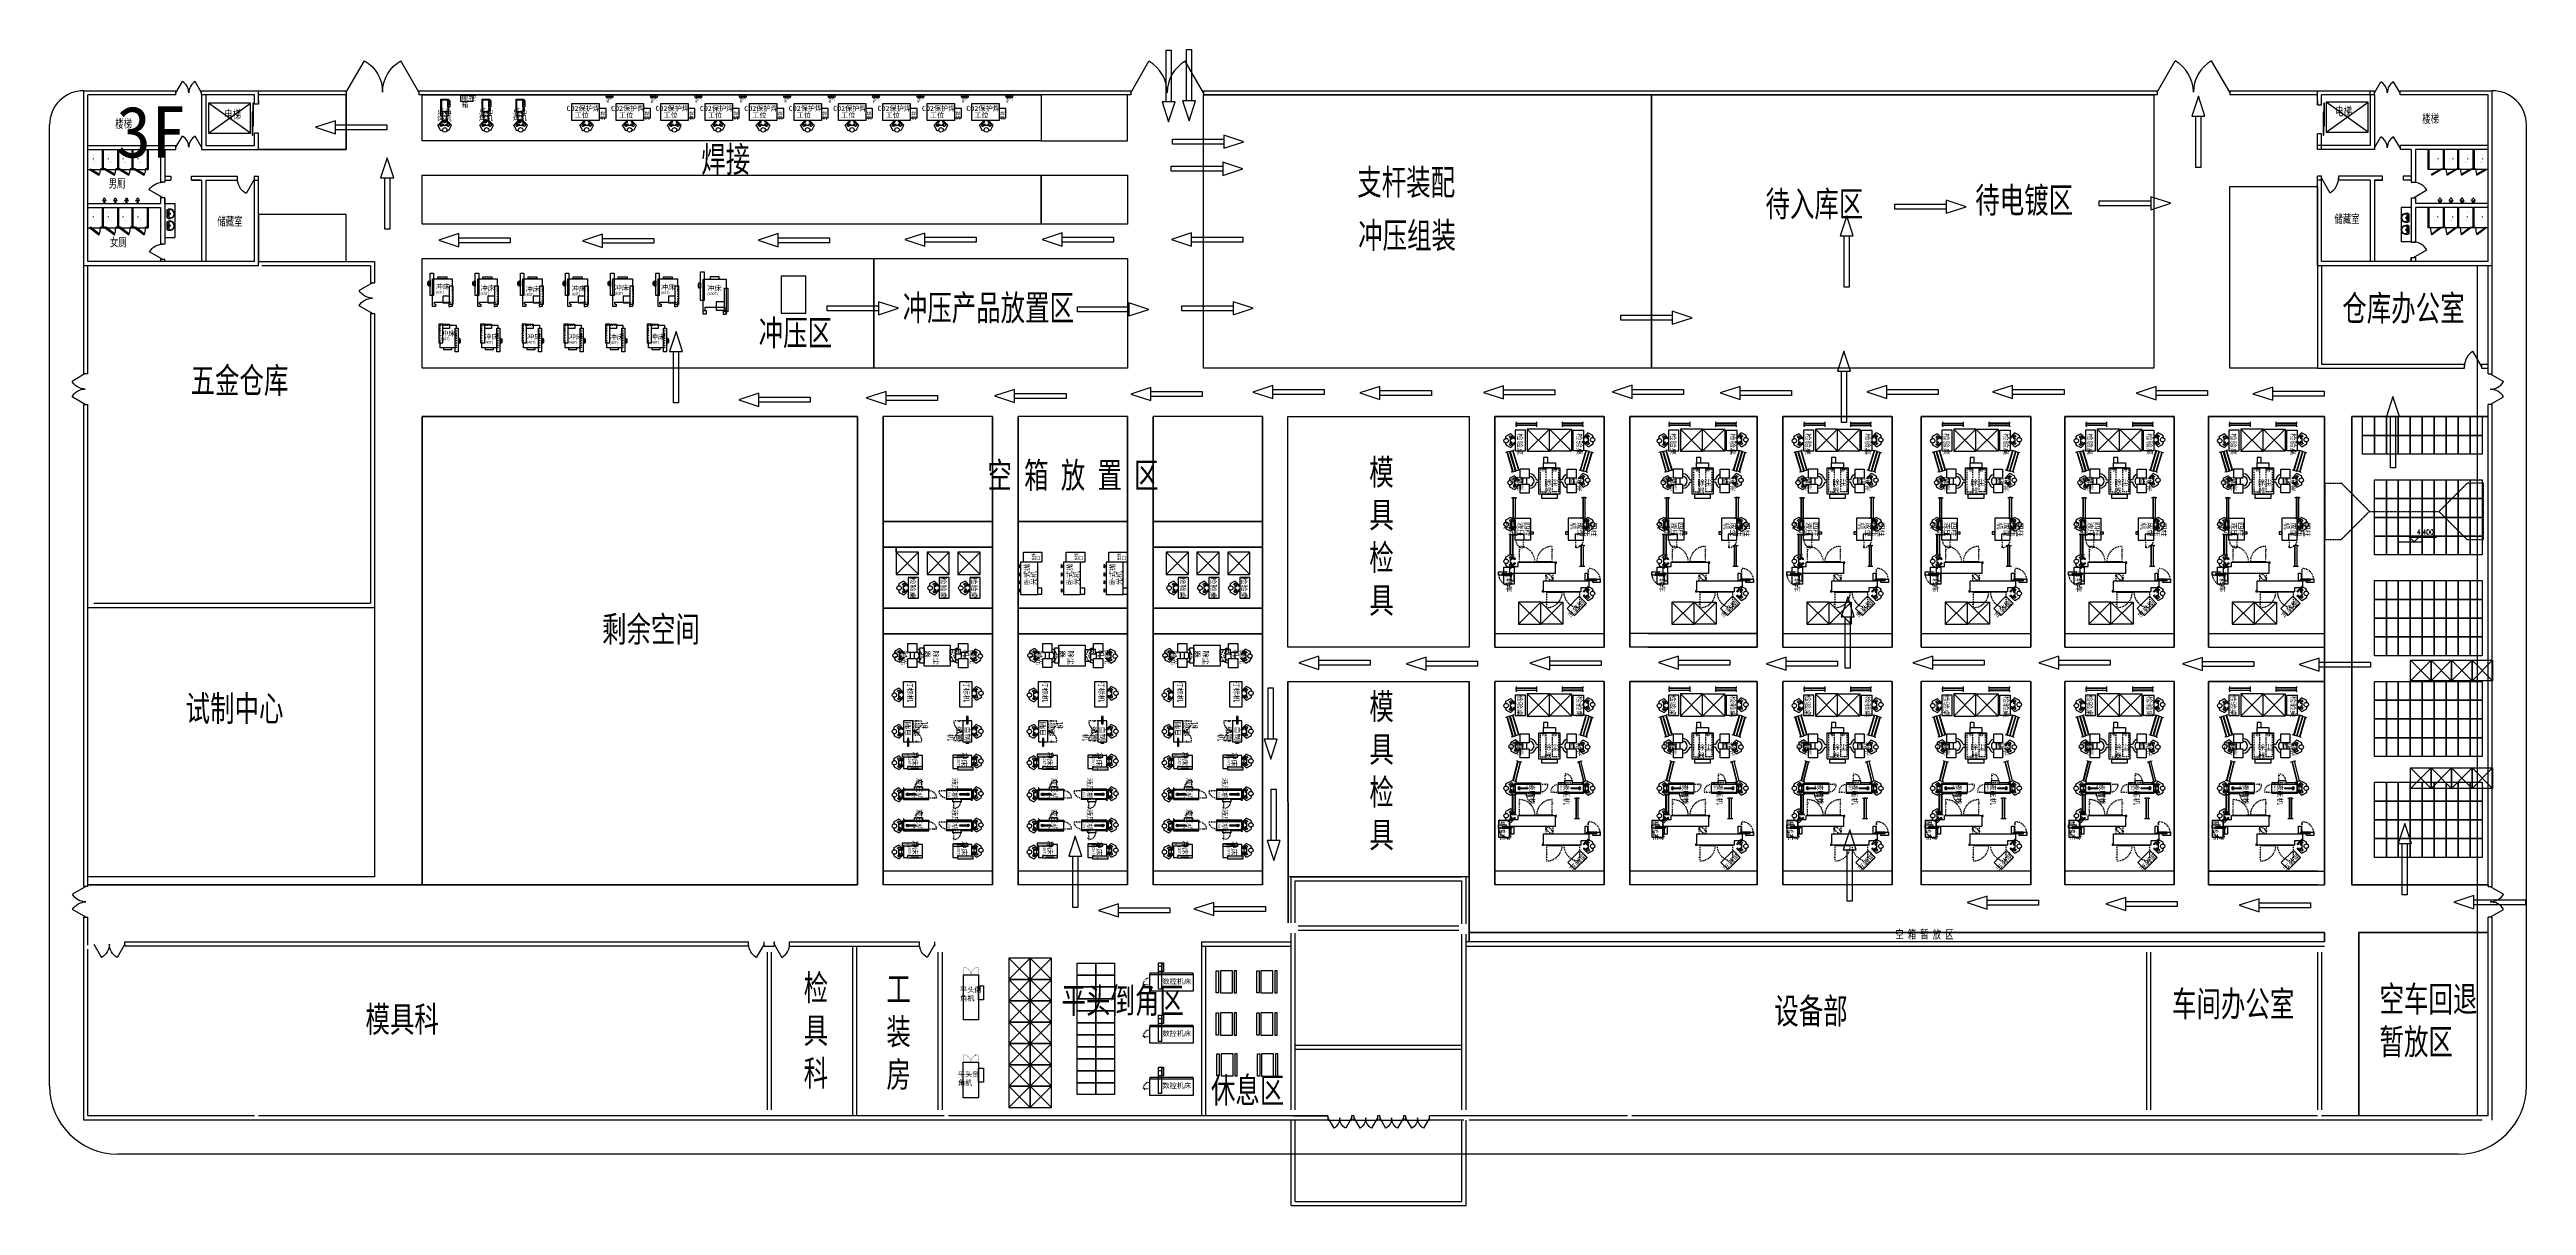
# Model space of a CAD drawing. Header units: millimetres. Extents: x 958 to 636282, y 2095 to 161571.
# Drawn here: x 397859 to 542839, y 2095 to 69744 of the extents above; entities that cross this region are included whole.
import ezdxf
from ezdxf.enums import TextEntityAlignment as Align

# ---------------------------------------------------------------- set-up
doc = ezdxf.new("R2010")
doc.units = ezdxf.units.MM
for name, pattern in [('ACAD_ISO04W100', [30.5, 24, -3, 0.5, -3]), ('DASH', [0.35, 0.25, -0.1]), ('DOT', [0.25, 0, -0.25]), ('JIS_02_1.0', [2, 1, -1])]:
    doc.linetypes.add(name, pattern=pattern)
for name, color, linetype in [('9', 105, 'ACAD_ISO04W100'), ('dl', 3, 'Continuous'), ('dote', 1, 'Continuous'), ('PUB_DIM', 3, 'Continuous'), ('STAIR', 6, 'Continuous'), ('wall', 2, 'Continuous'), ('WINDOW', 4, 'Continuous'), ('WINDOW_TEXT', 7, 'Continuous'), ('其他', 7, 'Continuous'), ('区域', 4, 'Continuous'), ('吊车', 3, 'DASH'), ('墙体', 7, 'Continuous'), ('标注', 7, 'Continuous'), ('洁具', 73, 'Continuous'), ('物流动线', 7, 'Continuous'), ('窗子', 123, 'Continuous'), ('设备', 7, 'Continuous'), ('设备名称', 3, 'Continuous')]:
    doc.layers.add(name, color=color, linetype=linetype)
doc.layers.add('动线', color=2, linetype='Continuous', lineweight=120)
doc.styles.add('1', font='', dxfattribs={"width": 0.7})
doc.styles.add('dim_font', font='SIMPLEX.shx', dxfattribs={"width": 0.8})
doc.styles.add('H1', font='')
doc.styles.add('SIMPLEX', font='SIMPLEX.SHX')
doc.styles.get("Standard").update_dxf_attribs({"font": 'arial.ttf'})
doc.styles.get('1').set_extended_font_data('FangSong_GB2312')
doc.styles.get('H1').set_extended_font_data('SimSun')

# ---------------------------------------------------------------- blocks, each defined once
blk = doc.blocks.new('_dblk1')
for p, q in [((-0.5, 0), (-0.25, -0.433)), ((0.5, 0), (0.25, -0.433))]:
    blk.add_line(p, q)
for centre, start, end in [((-0.5, 0), 300, 0), ((0.5, 0), 180, 240)]:
    blk.add_arc(centre, 0.5, start, end)
at = {"layer": 'WINDOW_TEXT', "style": 'SIMPLEX', "flags": 9}
blk.add_attdef('A', text='', height=1, dxfattribs=at).set_placement((0, 1.5), align=Align.MIDDLE)
blk = doc.blocks.new('M_A0GGR')
for p, q in [((-0.5, 0), (-0.25, -0.433)), ((0.5, 0), (0.25, -0.433))]:
    blk.add_line(p, q)
for centre, start, end in [((-0.5, 0), 300, 0), ((0.5, 0), 180, 240)]:
    blk.add_arc(centre, 0.5, start, end)
blk = doc.blocks.new('A$C51AF1C80')
at = {"layer": '洁具'}
blk.add_line((307, 256, -1440), (267, 256, -1440), dxfattribs=at)
at = {"layer": '洁具', "const_width": 1.5, "elevation": -1440}
for points in [[(60, 276, 0.4621922), (2, 226, 0.4621922)], [(2, 51, 0.4621922), (60, 1, 0.4621922)], [(52, 256, 0.4142136), (22, 226, 0.4142136)], [(22, 51, 0.4142136), (52, 21, 0.4142136)], [(317, 246, 0.4142136), (307, 256, 0.4142136)], [(307, 21, 0.4142136), (317, 31, 0.4142136)], [(367, 21, 0.9789497), (367, 256, 0.9789497)], [(368, 1, 0.9789497), (368, 277, 0.9789497)]]:
    blk.add_lwpolyline(points, format="xyb", dxfattribs=at)
for points in [[(2, 51), (2, 226)], [(22, 226), (22, 51)], [(267, 256), (52, 256)], [(52, 21), (269, 21)], [(383, 276), (60, 276)], [(368, 1), (60, 1)], [(342, 256), (267, 256)], [(342, 21), (267, 21)], [(317, 256), (367, 256)], [(317, 31), (317, 246)], [(317, 21), (367, 21)]]:
    blk.add_lwpolyline(points, dxfattribs=at)
at = {"layer": '洁具', "width": 0.8, "flags": 9}
for tag in ['YSIZE', 'XSIZE']:
    blk.add_attdef(tag, (2, 139, -1440), '', height=0.5, rotation=180, dxfattribs=at)
blk = doc.blocks.new('A$C089B79D4')
at = {"layer": '洁具'}
blk.add_line((214, 69), (214, 295), dxfattribs=at)
at = {"layer": '洁具', "const_width": 1.5}
for points in [[(149, 56), (148, 58), (140, 65), (132, 72), (124, 78), (117, 84), (109, 88), (102, 92), (94, 96), (87, 100), (80, 103), (73, 106), (66, 109), (59, 111), (52, 114), (46, 117), (41, 120), (36, 124), (31, 127), (27, 131), (23, 135), (19, 139), (16, 143), (13, 147), (10, 152), (8, 156), (6, 161), (4, 165), (3, 170), (2, 175), (1, 180), (1, 186), (1, 186)], [(142, 306), (141, 304), (133, 296), (126, 289), (119, 282), (111, 277), (104, 272), (97, 267), (90, 263), (83, 259), (75, 255), (68, 252), (62, 249), (55, 246), (49, 242), (43, 239), (38, 236), (33, 232), (28, 228), (24, 224), (20, 220), (17, 216), (14, 212), (11, 207), (9, 203), (7, 198), (5, 193), (3, 188), (3, 185)], [(149, 314), (140, 303)], [(146, 313), (159, 323), (170, 331), (180, 337), (189, 342), (198, 345), (205, 348), (212, 350), (218, 351), (224, 352), (230, 353), (236, 354), (241, 355), (247, 355), (253, 356), (259, 356), (265, 357), (272, 357), (279, 357), (287, 357), (297, 356), (307, 356), (320, 354), (334, 353), (351, 351)], [(156, 48), (147, 59)], [(153, 49), (167, 40), (178, 32), (189, 27), (198, 23), (207, 20), (214, 18), (221, 16), (228, 15), (234, 15), (240, 14), (245, 13), (251, 13), (257, 13), (263, 12), (268, 12), (275, 12), (281, 13), (289, 13), (297, 13), (306, 14), (317, 16), (329, 18), (343, 20), (351, 22)], [(346, 352), (352, 351)], [(361, 1), (361, 371), (351, 371), (351, 351)], [(361, 1), (351, 1), (351, 21)]]:
    blk.add_lwpolyline(points, dxfattribs=at)
at = {"layer": '洁具'}
for radius in [47.3, 34.6, 22.1]:
    blk.add_circle((299, 182), radius, dxfattribs=at)
for centre, radius, start, end in [((85, 176), 40.9, 98.06023, 266.34351), ((-5, 517), 312, 285.60867, 314.71319), ((-2, -201), 346, 51.29987, 75.93844)]:
    blk.add_arc(centre, radius, start, end, dxfattribs=at)
at = {"layer": '洁具', "oblique": -180, "text_generation_flag": 4, "width": 0.8, "flags": 9}
for tag in ['YSIZE', 'XSIZE']:
    blk.add_attdef(tag, (361, 186), '', height=0.5, rotation=90, dxfattribs=at)
blk = doc.blocks.new('M_E6')
for p, q in [((240, 0), (-240, 0)), ((-237, 0), (239, 0)), ((240, 0), (270, -79)), ((-213, -36), (-271, -91)), ((-240, 0), (-270, -79)), ((-179, -23), (181, -23)), ((141, -105), (-141, -105)), ((-141, -105), (141, -105)), ((217, -37), (274, -95))]:
    blk.add_line(p, q)
for centre, radius in [((-99, -65), 16.3), ((2, -172), 31.6), ((2, -172), 23), ((101, -65), 16.3)]:
    blk.add_circle(centre, radius)
for centre, radius, start, end in [((28, -152), 307, 166.17513, 244.72963), ((-141, -205), 100, 90, 190.56023), ((0, -179), 243, 190.56023, 349.43977), ((-179, -73), 50, 90, 133.18096), ((0, -201), 250, 245.80711, 296.46282), ((28, -152), 307, 266.58899, 266.59358), ((-28, -152), 307, 297.06391, 13.82487), ((141, -205), 100, 349.43977, 90), ((181, -73), 50, 44.56072, 90)]:
    blk.add_arc(centre, radius, start, end)
at = {"width": 0.8, "flags": 9}
for tag in ['XSIZE', 'YSIZE']:
    blk.add_attdef(tag, (0, 0), '', height=0.5, dxfattribs=at)
blk = doc.blocks.new('A$C233E54F0')
at = {"layer": '窗子', "rotation": 270}
blk.add_blockref('M_E6', (459, 274), dxfattribs=at)
blk = doc.blocks.new('_dblk')
blk.add_line((-0.5, 0), (0, -0.87))
blk.add_arc((-0.5, 0), 1, 300, 0)
at = {"layer": 'WINDOW_TEXT', "style": 'SIMPLEX', "flags": 9}
blk.add_attdef('A', text='', height=1, dxfattribs=at).set_placement((0, 1.5), align=Align.MIDDLE)
blk = doc.blocks.new('_liftd')
for points in [[(-0.548, -0.602), (-0.548, -0.774), (0.241, -0.774), (0.241, -0.602), (-0.548, -0.602)], [(-0.241, -0.784), (-0.241, -0.955), (0.548, -0.955), (0.548, -0.784), (-0.241, -0.784)]]:
    blk.add_lwpolyline(points)
blk = doc.blocks.new('A$C5E145B46')
at = {"layer": 'WINDOW', "xscale": 1800, "yscale": 1800, "zscale": 1800, "rotation": 90}
blk.add_blockref('M_A0GGR', (0, 900), dxfattribs=at)
blk = doc.blocks.new('CO2保护焊机')
at = {"layer": '设备'}
for points in [[(229, 1128), (1829, 1128), (1829, 128), (229, 128)], [(1829, 278), (2229, 278), (2229, 828), (1829, 828)]]:
    blk.add_lwpolyline(points, close=True, dxfattribs=at)
for centre, radius in [((2331, 1528), 100), ((2331, 1528), 25), ((2531, 1528), 100), ((2531, 1528), 25)]:
    blk.add_circle(centre, radius, dxfattribs=at)
at = {"layer": '其他', "insert": (2255, 1401), "char_height": 100, "width": 399.42, "attachment_point": 1}
blk.add_mtext('\\pxsm0.8;{\\fFangSong_GB2312|b0|i0|c134|p49;CO2}气瓶', dxfattribs=at)
blk = doc.blocks.new('点凸焊机')
for points in [[(319, 1465), (769, 1465), (769, 1375)], [(414, 485), (319, 485), (319, 1465)], [(769, 1005), (769, 485), (674, 485)]]:
    blk.add_lwpolyline(points)
for points in [[(369, 1415), (719, 1415), (719, 715), (369, 715)], [(414, 715), (674, 715), (674, 225), (414, 225)], [(506, 225), (581, 225), (581, 145), (506, 145)], [(516, 145), (571, 145), (571, 65), (516, 65)], [(719, 1375), (839, 1375), (839, 1005), (719, 1005)]]:
    blk.add_lwpolyline(points, close=True)
at = {"color": 6, "linetype": 'JIS_02_1.0', "ltscale": 50}
for points in [[(674, 485), (414, 485)], [(769, 1375), (769, 1005)]]:
    blk.add_lwpolyline(points, dxfattribs=at)
blk = doc.blocks.new('新弯管机')
for p, q in [((1312, 2306), (1312, 2266)), ((2062, 776), (2062, 851)), ((2062, 776), (2062, 106))]:
    blk.add_line(p, q)
for points in [[(1312, 3276), (1292, 3276), (1292, 2306), (1312, 2306)], [(1312, 1296), (1292, 1296), (1292, 2266), (1312, 2266)], [(1962, 996), (2412, 996), (2412, 851), (1962, 851)]]:
    blk.add_lwpolyline(points, close=True)
blk.add_circle((1992, 796), 7.78)
blk.add_arc((1949, 805), 122, 22.31107, 83.94914)
at = {"layer": '设备', "color": 4, "linetype": 'JIS_02_1.0', "ltscale": 50}
for p, q in [((1292, 3246), (382, 3246)), ((558, 3258), (629, 3258)), ((558, 3235), (629, 3235)), ((1962, 3276), (2362, 3276)), ((2220, 3289), (2291, 3289)), ((2220, 3265), (2291, 3265)), ((1292, 1326), (382, 1326)), ((558, 1337), (629, 1337)), ((558, 1313), (629, 1313)), ((1992, 796), (2682, 796)), ((2519, 808), (2591, 808)), ((2519, 784), (2591, 784))]:
    blk.add_line(p, q, dxfattribs=at)
at = {"layer": '设备'}
for points in [[(1312, 3426), (1372, 3426), (1372, 3506), (1312, 3506)], [(2062, 106), (1862, 106), (1862, 546), (2062, 546)], [(2062, 776), (1982, 776), (1982, 296), (2062, 296)]]:
    blk.add_lwpolyline(points, close=True, dxfattribs=at)
for points in [[(1962, 3426), (1962, 776), (1552, 776), (1552, 1246), (1312, 1246), (1312, 3426), (1962, 3426)], [(1962, 926), (1962, 926), (1962, 776), (2062, 776), (2062, 851)]]:
    blk.add_lwpolyline(points, dxfattribs=at)
at = {"layer": '设备', "color": 4, "linetype": 'JIS_02_1.0', "ltscale": 50}
for centre, radius, start, end in [((1292, 3246), 910, 180, 270), ((1962, 3276), 400, 270, 0), ((1292, 1326), 910, 90, 180), ((1992, 796), 690, 270, 0)]:
    blk.add_arc(centre, radius, start, end, dxfattribs=at)
blk = doc.blocks.new('A$C6195158C')
for p, q in [((0, 230), (0, 310)), ((0, 210), (1200, 210)), ((0, 100), (1200, 100)), ((0, 0), (0, 80)), ((1200, 230), (1200, 310)), ((1200, 0), (1200, 80))]:
    blk.add_line(p, q)
blk.add_lwpolyline([(0, 80), (1200, 80), (1200, 230), (0, 230)], close=True)
blk = doc.blocks.new('A$C35020EBF')
at = {"color": 4, "linetype": 'ByBlock'}
for p, q in [((0, 488), (3, 444)), ((11, 913), (6, 870)), ((8, 432), (412, 6)), ((433, 1338), (16, 925)), ((133, 472), (26, 507)), ((31, 850), (140, 881)), ((169, 371), (146, 458)), ((153, 895), (178, 982)), ((433, 202), (177, 359)), ((188, 993), (449, 1142)), ((292, 426), (323, 528)), ((402, 369), (292, 426)), ((412, 976), (300, 923)), ((300, 923), (327, 819)), ((323, 528), (452, 539)), ((327, 819), (457, 804)), ((497, 386), (402, 369)), ((506, 955), (412, 976)), ((434, 2), (879, 224)), ((455, 672), (451, 474)), ((458, 869), (455, 672)), ((893, 1106), (456, 1341)), ((558, 310), (458, 205)), ((468, 409), (556, 339)), ((473, 1138), (570, 1030)), ((567, 1001), (477, 934)), ((888, 235), (969, 463)), ((975, 863), (902, 1094))]:
    blk.add_line(p, q, dxfattribs=at)
at = {"color": 4, "linetype": 'ByBlock', "extrusion": (0, 0, -1)}
for centre, major_axis, start_param, end_param in [((19, 489), (13.8, 13.8), 3.8592047, 5.8153226), ((22, 446), (13.8, 13.8), 3.1693306, 3.8592047), ((22, 446), (13.8, 13.8), 3.1693306, 3.8592047), ((26, 868), (-13.8, 13.8), 3.6419126, 5.5980305), ((30, 911), (13.8, 13.8), 4.0272342, 4.7171083), ((127, 453), (13.8, 13.8), -0.4678627, 0.5344764), ((134, 900), (-13.8, 13.8), 2.6395735, 3.6419126), ((187, 375), (-13.8, 13.8), 4.4771147, 5.2468654), ((197, 976), (-13.8, 13.8), 5.7811662, 6.550917), ((426, 19), (-13.8, 13.8), 3.4644906, 4.7401269), ((447, 1324), (-13.8, 13.8), 0.0047193, 1.2803556), ((444, 218), (-13.8, 13.8), 3.119604, 4.4771147), ((458, 1125), (-13.8, 13.8), 0.2677317, 1.6252423), ((671, 496), (156, 156), 3.5208135, 3.8272446), ((677, 840), (-156, 156), 5.6299906, 5.9364217), ((544, 323), (-13.8, 13.8), 1.4584834, 3.119604), ((555, 1017), (-13.8, 13.8), 1.6252423, 3.2863628), ((886, 665), (218, 0), 1.181713, 5.1342088), ((870, 241), (13.8, 13.8), 1.1232729, 1.8936943), ((884, 1088), (-13.8, 13.8), 1.2803556, 2.050777), ((886, 665), (-218, 0), 1.9923512, 4.3230417)]:
    blk.add_ellipse(centre, major_axis=major_axis, ratio=1, start_param=start_param, end_param=end_param, dxfattribs=at)
blk = doc.blocks.new('四柱成型液压机')
at = {"layer": '设备', "color": 4, "linetype": 'JIS_02_1.0', "ltscale": 50}
blk.add_line((3925, 2026), (4365, 2026), dxfattribs=at)
at = {"layer": '设备', "color": 4}
for p, q in [((4254, 2036), (4354, 2036)), ((4254, 2016), (4354, 2016))]:
    blk.add_line(p, q, dxfattribs=at)
at = {"layer": '设备'}
for points in [[(2625, 2456), (3925, 2456), (3925, 1556), (2625, 1556)], [(2735, 1556), (3305, 1556), (3305, 1356), (2735, 1356)], [(3575, 2456), (3425, 2456), (3425, 2606), (3575, 2606)], [(3925, 1556), (3575, 1556), (3575, 2056), (3925, 2056)]]:
    blk.add_lwpolyline(points, close=True, dxfattribs=at)
at = {"layer": '设备', "color": 4, "linetype": 'JIS_02_1.0', "ltscale": 50}
blk.add_arc((3925, 2026), 440, 270, 0, dxfattribs=at)
blk = doc.blocks.new('除尘器')
at = {"layer": '设备'}
for points in [[(318, 1844), (1538, 1844), (1538, 304), (318, 304)], [(578, 2144), (828, 2144), (828, 2444), (578, 2444)], [(1278, 1844), (578, 1844), (578, 2144), (1278, 2144)], [(478, 304), (1378, 304), (1378, 54), (478, 54)]]:
    blk.add_lwpolyline(points, close=True, dxfattribs=at)
at = {"layer": '设备', "insert": (631, 1142), "char_height": 300, "width": 978.98, "attachment_point": 1}
blk.add_mtext('除尘器', dxfattribs=at)
blk = doc.blocks.new('3支架')
for p, q in [((210, 529), (210, 609)), ((210, 354), (210, 529)), ((210, 529), (1410, 529)), ((210, 504), (1410, 504)), ((210, 354), (1410, 354)), ((210, 329), (1410, 329)), ((210, 179), (1410, 179)), ((210, 74), (210, 154)), ((210, 154), (1410, 154)), ((1410, 529), (1410, 609)), ((1410, 529), (1410, 354)), ((1410, 74), (1410, 154))]:
    blk.add_line(p, q)
blk.add_lwpolyline([(210, 154), (1410, 154), (1410, 354), (210, 354)], close=True)
blk = doc.blocks.new('长支杆设备群II')
for p, q in [((3035, 4500), (1735, 3200)), ((1735, 4500), (3035, 3200)), ((3035, 1900), (1735, 3200)), ((1735, 1900), (3035, 3200)), ((13158, 3996), (11858, 2696)), ((11858, 3996), (13158, 2696)), ((13158, 1396), (11858, 2696)), ((11858, 1396), (13158, 2696))]:
    blk.add_line(p, q)
for points in [[(1735, 4500), (3035, 4500), (3035, 3200), (1735, 3200)], [(1803, 5200), (3003, 5200), (3003, 4600), (1803, 4600)], [(11945, 5371), (12652, 4664), (12228, 4240), (11521, 4947)], [(1735, 1900), (3035, 1900), (3035, 3200), (1735, 3200)], [(11858, 3996), (13158, 3996), (13158, 2696), (11858, 2696)], [(1803, 1200), (3003, 1200), (3003, 1800), (1803, 1800)], [(11858, 1396), (13158, 1396), (13158, 2696), (11858, 2696)], [(10807, 537), (9807, 537), (9807, 1137), (10807, 1137)]]:
    blk.add_lwpolyline(points, close=True)
at = {"layer": '其他', "color": 2}
blk.add_line((1000, 6400), (1000, 0), dxfattribs=at)
at = {"layer": '其他'}
for p, q in [((13700, 0), (13700, 6400)), ((14500, 0), (14500, 6400))]:
    blk.add_line(p, q, dxfattribs=at)
at = {"layer": '设备', "color": 6, "linetype": 'JIS_02_1.0', "ltscale": 50}
blk.add_line((4003, 2922), (4003, 2932), dxfattribs=at)
at = {"layer": '设备'}
for p, q in [((4699, 3956), (4698, 3810)), ((4847, 3956), (4848, 3810)), ((4699, 2444), (4698, 2590)), ((4847, 2444), (4848, 2590))]:
    blk.add_line(p, q, dxfattribs=at)
for points in [[(4073, 4235), (4073, 4760), (4598, 4760), (4598, 4235)], [(4598, 4622), (4598, 4372), (4948, 4372), (4948, 4622)], [(4948, 4235), (4948, 4760), (5473, 4760), (5473, 4235)], [(4063, 1490), (4063, 2025), (4598, 2025), (4598, 1490)], [(4598, 1882), (4598, 1632), (4948, 1632), (4948, 1882)], [(4948, 1490), (4948, 2025), (5483, 2025), (5483, 1490)]]:
    blk.add_lwpolyline(points, close=True, dxfattribs=at)
at = {"layer": '设备', "color": 6, "linetype": 'ByBlock', "ltscale": 50}
for points in [[(4053, 3646), (4053, 3656), (4034, 3656), (4034, 3470), (4053, 3470), (4053, 3480), (4044, 3480), (4044, 3646), (4053, 3646), (4053, 3480)], [(4053, 2754), (4053, 2744), (4034, 2744), (4034, 2930), (4053, 2930), (4053, 2920), (4044, 2920), (4044, 2754), (4053, 2754), (4053, 2920)]]:
    blk.add_lwpolyline(points, dxfattribs=at)
at = {"layer": '设备', "color": 6, "linetype": 'JIS_02_1.0', "ltscale": 50}
for points in [[(4053, 3736), (5413, 3736), (5413, 3386), (4053, 3386), (4053, 3736)], [(4053, 2664), (5413, 2664), (5413, 3014), (4053, 3014), (4053, 2664)]]:
    blk.add_lwpolyline(points, dxfattribs=at)
at = {"layer": '设备'}
for centre, radius, start, end in [((4773, 4375), 425, 199.23308, 259.99202), ((4773, 4375), 275, 210.60329, 270), ((4773, 4375), 275, 270, 329.39671), ((4773, 4375), 425, 280.00798, 340.76692), ((4773, 2025), 425, 100.00798, 180), ((4773, 2025), 275, 90, 180), ((4773, 2025), 275, 0, 90), ((4773, 2025), 425, 0, 79.99202)]:
    blk.add_arc(centre, radius, start, end, dxfattribs=at)
at = {"xscale": 0.6000000000252701, "yscale": 0.6000000000203727, "zscale": 0.6000000000000001}
for p, rotation in [((2772, 5209), 91.72114113857661), ((7722, 5209), 91.72114113857661), ((11768, 5209), 91.72114113857661), ((5141, 4926), 91.72114113857661), ((2003, 1188), 271.7211411385766), ((4454, 1413), 271.7211411385766), ((6893, 1188), 271.7211411385766), ((9056, 1188), 271.7211411385766)]:
    blk.add_blockref('A$C35020EBF', p, dxfattribs=dict(at, rotation=rotation))
at = {"rotation": 270}
blk.add_blockref('A$C6195158C', (1300, 5154), dxfattribs=at)
for p in [(5743, 5070), (8555, 4960), (5750, 977)]:
    blk.add_blockref('A$C6195158C', p)
at = {"xscale": -1}
for p, rotation in [((1300, 1246), 270), ((7903, 1142), 180)]:
    blk.add_blockref('A$C6195158C', p, dxfattribs=dict(at, rotation=rotation))
at = {"layer": '其他'}
for name, p, rotation in [('3支架', (2736, 5248), 343.3806844207113), ('除尘器', (5847, 2272), 90)]:
    blk.add_blockref(name, p, dxfattribs=dict(at, rotation=rotation))
at = {"layer": '其他', "xscale": -1, "rotation": 196.6193155794869}
blk.add_blockref('3支架', (2736, 1152), dxfattribs=at)
at = {"layer": '设备', "rotation": 180}
blk.add_blockref('新弯管机', (12570, 6282), dxfattribs=at)
at = {"layer": '设备', "xscale": -1, "rotation": 180}
blk.add_blockref('四柱成型液压机', (4318, 6756), dxfattribs=at)
at = {"layer": '设备'}
for name, p in [('新弯管机', (8216, 118)), ('四柱成型液压机', (4318, -356))]:
    blk.add_blockref(name, p, dxfattribs=at)
at = {"layer": '设备', "char_height": 100, "width": 176.95}
for insert, attachment_point in [((4088, 3614), 1), ((4088, 2786), 7)]:
    blk.add_mtext('\\pxsm0.8;抽屉', dxfattribs=dict(at, insert=insert, attachment_point=attachment_point))
at = {"layer": '设备名称', "color": 3, "char_height": 300, "width": 947.22}
for insert, attachment_point in [((7190, 4413), 7), ((7173, 2050), 1)]:
    blk.add_mtext('\\pxsm0.8;四柱液压成型机', dxfattribs=dict(at, insert=insert, attachment_point=attachment_point))
at = {"layer": '设备名称', "char_height": 300}
for s, insert, width, attachment_point in [('\\pxsm0.8;{\\fSimSun|b0|i0|c134|p2;\\C7;检验桌}', (1985, 5110), 1379.58, 1), ('\\pxsm0.8;抛光机', (4555, 5073), 947.22, 1), ('\\pxsm0.8;{\\fSimSun|b0|i0|c134|p2;\\C7;检验桌}', (1985, 1290), 1693.69, 7), ('\\pxsm0.8;抛光机', (4499, 1640), 947.22, 1), ('\\pxsm0.8;{\\fSimSun|b0|i0|c134|p2;\\C7;周转车}', (10029, 975), 1402.85, 1)]:
    blk.add_mtext(s, dxfattribs=dict(at, insert=insert, width=width, attachment_point=attachment_point))
at = {"layer": '设备名称', "insert": (11900, 5312), "char_height": 300, "width": 1296.12, "attachment_point": 1, "rotation": 315}
blk.add_mtext('\\pxsm0.8;{\\fSimSun|b0|i0|c134|p2;\\C7;周转车}', dxfattribs=at)
blk = doc.blocks.new('Y30-25B2')
at = {"layer": '设备', "color": 4, "linetype": 'JIS_02_1.0', "ltscale": 50}
for p, q in [((559, 211), (999, 211)), ((669, 223), (741, 223)), ((669, 199), (741, 199)), ((1392, 1205), (1392, 1133)), ((1404, 871), (1404, 1271)), ((1415, 1205), (1415, 1133))]:
    blk.add_line(p, q, dxfattribs=at)
at = {"layer": '设备'}
for points in [[(999, 671), (2479, 671), (2479, 741), (1839, 741)], [(1369, 741), (999, 741), (999, 671)]]:
    blk.add_lwpolyline(points, dxfattribs=at)
for points in [[(999, 671), (2479, 671), (2479, 191), (999, 191)], [(999, 191), (2479, 191), (2479, 121), (999, 121)], [(1369, 671), (1839, 671), (1839, 871), (1369, 871)], [(1749, 456), (2249, 456), (2249, 406), (1749, 406)], [(2469, 671), (2389, 671), (2389, 731), (2469, 731)], [(2479, 671), (2469, 671), (2469, 811), (2479, 811)], [(2479, 671), (2579, 671), (2579, 191), (2479, 191)]]:
    blk.add_lwpolyline(points, close=True, dxfattribs=at)
at = {"layer": '设备', "color": 6, "linetype": 'JIS_02_1.0', "ltscale": 50}
blk.add_lwpolyline([(1839, 741), (1369, 741)], dxfattribs=at)
at = {"layer": '设备', "color": 4, "linetype": 'JIS_02_1.0', "ltscale": 50}
for centre, radius, start, end in [((999, 211), 440, 90, 180), ((1404, 871), 400, 0, 90)]:
    blk.add_arc(centre, radius, start, end, dxfattribs=at)
at = {"layer": '设备'}
blk.add_arc((2249, 431), 75, 199.47122, 160.52878, dxfattribs=at)
blk = doc.blocks.new('A$C5E91654F')
for p, q in [((2635, 5136), (1335, 3836)), ((1335, 5136), (2635, 3836)), ((2635, 2536), (1335, 3836)), ((1335, 2536), (2635, 3836))]:
    blk.add_line(p, q)
for points in [[(1403, 5836), (2603, 5836), (2603, 5236), (1403, 5236)], [(10911, 6039), (11618, 5332), (11194, 4907), (10487, 5615)], [(1335, 5136), (2635, 5136), (2635, 3836), (1335, 3836)], [(1335, 2536), (2635, 2536), (2635, 3836), (1335, 3836)], [(1403, 1836), (2603, 1836), (2603, 2436), (1403, 2436)], [(9726, 883), (8726, 883), (8726, 1483), (9726, 1483)]]:
    blk.add_lwpolyline(points, close=True)
at = {"layer": '其他', "color": 2}
blk.add_line((600, 7036), (600, 636), dxfattribs=at)
at = {"layer": '其他'}
for p, q in [((11700, 7036), (11700, 636)), ((12500, 7036), (12500, 636))]:
    blk.add_line(p, q, dxfattribs=at)
at = {"layer": '设备'}
for p, q in [((4299, 4593), (4298, 4446)), ((4447, 4593), (4448, 4446)), ((4299, 3080), (4298, 3226)), ((4447, 3080), (4448, 3226))]:
    blk.add_line(p, q, dxfattribs=at)
at = {"layer": '设备', "color": 6, "linetype": 'JIS_02_1.0', "ltscale": 50}
blk.add_line((3603, 3558), (3603, 3568), dxfattribs=at)
for points in [[(3653, 4372), (5013, 4372), (5013, 4022), (3653, 4022), (3653, 4372)], [(3653, 3300), (5013, 3300), (5013, 3650), (3653, 3650), (3653, 3300)]]:
    blk.add_lwpolyline(points, dxfattribs=at)
at = {"layer": '设备'}
for points in [[(3673, 4871), (3673, 5396), (4198, 5396), (4198, 4871)], [(4198, 5259), (4198, 5009), (4548, 5009), (4548, 5259)], [(4548, 4871), (4548, 5396), (5073, 5396), (5073, 4871)], [(3663, 2126), (3663, 2661), (4198, 2661), (4198, 2126)], [(4198, 2519), (4198, 2269), (4548, 2269), (4548, 2519)], [(4548, 2126), (4548, 2661), (5083, 2661), (5083, 2126)]]:
    blk.add_lwpolyline(points, close=True, dxfattribs=at)
at = {"layer": '设备', "color": 6, "linetype": 'ByBlock', "ltscale": 50}
for points in [[(3653, 4282), (3653, 4292), (3634, 4292), (3634, 4106), (3653, 4106), (3653, 4116), (3644, 4116), (3644, 4282), (3653, 4282), (3653, 4116)], [(3653, 3390), (3653, 3380), (3634, 3380), (3634, 3567), (3653, 3567), (3653, 3557), (3644, 3557), (3644, 3390), (3653, 3390), (3653, 3557)]]:
    blk.add_lwpolyline(points, dxfattribs=at)
at = {"layer": '设备'}
for centre, radius, start, end in [((4373, 5011), 425, 199.23308, 259.99202), ((4373, 5011), 275, 210.60329, 270), ((4373, 5011), 275, 270, 329.39671), ((4373, 5011), 425, 280.00798, 340.76692), ((4373, 2661), 425, 100.00798, 180), ((4373, 2661), 275, 90, 180), ((4373, 2661), 275, 0, 90), ((4373, 2661), 425, 0, 79.99202)]:
    blk.add_arc(centre, radius, start, end, dxfattribs=at)
at = {"xscale": 0.6000000000235218, "yscale": 0.6000000000203727, "zscale": 0.6000000000000001}
for p, rotation in [((2371, 5845), 91.72114113302071), ((4854, 5558), 91.72114113302071), ((7268, 5845), 91.72114113302071), ((10660, 5845), 91.72114113302071), ((1603, 1824), 271.7211411330207), ((4004, 2120), 271.7211411330207), ((6445, 1818), 271.7211411330207), ((8046, 1824), 271.7211411330207)]:
    blk.add_blockref('A$C35020EBF', p, dxfattribs=dict(at, rotation=rotation))
for p, rotation in [((5321, 5453), 14.12290162912831), ((900, 5790), 270)]:
    blk.add_blockref('A$C6195158C', p, dxfattribs=dict(rotation=rotation))
blk.add_blockref('A$C6195158C', (7430, 5296))
at = {"xscale": -1}
for p, rotation in [((900, 1883), 270), ((5321, 2219), 165.8770983708717), ((7210, 1909), 180)]:
    blk.add_blockref('A$C6195158C', p, dxfattribs=dict(at, rotation=rotation))
at = {"layer": '其他'}
for name, p, rotation in [('3支架', (2336, 5884), 343.3806844190269), ('除尘器', (5447, 2908), 90)]:
    blk.add_blockref(name, p, dxfattribs=dict(at, rotation=rotation))
at = {"layer": '其他', "xscale": -1, "rotation": 196.6193155809731}
blk.add_blockref('3支架', (2336, 1788), dxfattribs=at)
at = {"layer": '设备'}
for name, p, rotation in [('Y30-25B2', (7284, 3358), 90), ('新弯管机', (11490, 6918), 180), ('Y30-25B2', (6422, 4315), 270)]:
    blk.add_blockref(name, p, dxfattribs=dict(at, rotation=rotation))
blk.add_blockref('新弯管机', (7136, 754), dxfattribs=at)
at = {"layer": '设备', "char_height": 100, "width": 176.95}
for insert, attachment_point in [((3688, 4250), 1), ((3688, 3422), 7)]:
    blk.add_mtext('\\pxsm0.8;抽屉', dxfattribs=dict(at, insert=insert, attachment_point=attachment_point))
at = {"layer": '设备名称', "insert": (10809, 6050), "char_height": 300, "width": 1495.89, "attachment_point": 1, "rotation": 315}
blk.add_mtext('\\pxsm0.8;{\\fSimSun|b0|i0|c134|p2;\\C7;周转车}', dxfattribs=at)
at = {"layer": '设备名称', "char_height": 300}
for s, insert, width, attachment_point in [('\\pxsm0.8;{\\fSimSun|b0|i0|c134|p2;\\C7;检验桌}', (1451, 5747), 1358.03, 1), ('\\pxsm0.8;抛光机', (4155, 5709), 947.22, 1), ('\\pxsm0.8;液压机\\P{\\H0.33333x;(25B2)}', (6556, 4980), 1584.49, 1), ('\\pxsm0.8;液压机\\P{\\H0.33333x;(25B2)}', (6554, 2970), 1584.49, 1), ('\\pxsm0.8;{\\fSimSun|b0|i0|c134|p2;\\C7;检验桌}', (1378, 1914), 1321.53, 7), ('\\pxsm0.8;抛光机', (4099, 2276), 947.22, 1), ('\\pxsm0.8;{\\fSimSun|b0|i0|c134|p2;\\C7;周转车}', (8655, 1207), 1419.45, 1)]:
    blk.add_mtext(s, dxfattribs=dict(at, insert=insert, width=width, attachment_point=attachment_point))
blk = doc.blocks.new('A$C4B493982')
at = {"layer": '设备'}
for p, q in [((230, 1462), (145, 1490)), ((250, 1462), (335, 1490)), ((710, 1462), (625, 1490)), ((730, 1462), (815, 1490)), ((1170, 1462), (1085, 1490)), ((1190, 1462), (1275, 1490)), ((1650, 1462), (1565, 1490)), ((1670, 1462), (1755, 1490))]:
    blk.add_line(p, q, dxfattribs=at)
for points in [[(335, 1490), (145, 1490), (145, 1510), (335, 1510)], [(250, 1400), (230, 1400), (230, 1462), (250, 1462)], [(815, 1490), (625, 1490), (625, 1510), (815, 1510)], [(730, 1400), (710, 1400), (710, 1462), (730, 1462)], [(1275, 1490), (1085, 1490), (1085, 1510), (1275, 1510)], [(1190, 1400), (1170, 1400), (1170, 1462), (1190, 1462)], [(1755, 1490), (1565, 1490), (1565, 1510), (1755, 1510)], [(1670, 1400), (1650, 1400), (1650, 1462), (1670, 1462)], [(0, 400), (1900, 400), (1900, 1400), (0, 1400)], [(0, 400), (400, 400), (400, 170), (0, 170)], [(1900, 1240), (2480, 1240), (2480, 150), (1900, 150)]]:
    blk.add_lwpolyline(points, close=True, dxfattribs=at)
at = {"layer": '设备', "insert": (1993, 731), "char_height": 200, "width": 637.1, "attachment_point": 1}
blk.add_mtext('\\pxsm0.8;出料口', dxfattribs=at)
at = {"layer": '设备名称', "insert": (556, 1180), "char_height": 300, "width": 1362.85, "attachment_point": 1}
blk.add_mtext('\\pxsm0.8;卧式抛光机', dxfattribs=at)
blk = doc.blocks.new('JB23-25')
at = {"layer": '设备'}
for points in [[(7041, 6057), (6931, 6057), (6931, 5577), (7041, 5577)], [(7271, 6197), (8151, 6197), (8151, 6067), (7271, 6067)], [(7931, 6167), (7471, 6167), (7471, 6187), (7931, 6187)], [(7891, 5327), (6961, 5327), (6961, 5487), (7891, 5487)]]:
    blk.add_lwpolyline(points, close=True, dxfattribs=at)
for points in [[(7041, 6167), (7271, 6167)], [(7041, 5487), (7041, 6167)], [(8151, 6067), (8151, 5407), (7891, 5407)]]:
    blk.add_lwpolyline(points, dxfattribs=at)
at = {"layer": '设备', "color": 6, "linetype": 'DOT', "ltscale": 50}
for points in [[(7271, 6167), (8151, 6167), (8151, 6067)], [(7891, 5407), (7041, 5407), (7041, 5487)]]:
    blk.add_lwpolyline(points, dxfattribs=at)
blk = doc.blocks.new('A$C33EF0032')
at = {"layer": '设备', "color": 6, "linetype": 'JIS_02_1.0', "ltscale": 50}
for p, q in [((636, 2920), (636, 2853)), ((784, 2920), (784, 2853)), ((636, 1167), (636, 1313)), ((784, 1167), (785, 1313))]:
    blk.add_line(p, q, dxfattribs=at)
at = {"layer": '设备'}
blk.add_line((631, 1313), (789, 1313), dxfattribs=at)
for points in [[(360, 3338), (0, 3338), (0, 3873), (535, 3873)], [(535, 3873), (535, 3453)]]:
    blk.add_lwpolyline(points, dxfattribs=at)
at = {"layer": '设备', "color": 6, "linetype": 'JIS_02_1.0', "ltscale": 50}
blk.add_lwpolyline([(535, 3453), (535, 3338), (360, 3338)], dxfattribs=at)
at = {"layer": '设备'}
for points in [[(885, 3481), (885, 3731), (535, 3731), (535, 3481)], [(1420, 3873), (1420, 3338), (885, 3338), (885, 3873)], [(535, 888), (535, 363), (10, 363), (10, 888)], [(885, 501), (885, 751), (535, 751), (535, 501)], [(1410, 888), (1410, 363), (885, 363), (885, 888)]]:
    blk.add_lwpolyline(points, close=True, dxfattribs=at)
for centre, radius, start, end in [((710, 3338), 425, 180, 214.56032), ((710, 3338), 275, 317.72209, 0), ((710, 3338), 425, 325.43968, 0), ((710, 748), 425, 130.38745, 160.76692), ((710, 748), 275, 90, 149.39671), ((710, 748), 275, 30.60329, 90), ((710, 748), 425, 19.23308, 49.61255)]:
    blk.add_arc(centre, radius, start, end, dxfattribs=at)
at = {"layer": '设备', "color": 6, "linetype": 'JIS_02_1.0', "ltscale": 50}
for centre, radius, start, end in [((710, 3338), 425, 214.56032, 259.99202), ((710, 3338), 275, 180, 270), ((710, 3338), 275, 270, 317.72209), ((710, 3338), 425, 280.00798, 325.43968), ((710, 748), 425, 100.00798, 130.38745), ((710, 748), 425, 49.61255, 79.99202)]:
    blk.add_arc(centre, radius, start, end, dxfattribs=at)
at = {"layer": '设备'}
blk.add_blockref('除尘器', (-218, 1009), dxfattribs=at)
at = {"layer": '设备名称', "char_height": 300, "width": 947.22, "attachment_point": 1}
for insert in [(365, 4312), (421, 317)]:
    blk.add_mtext('\\pxsm0.8;抛光机', dxfattribs=dict(at, insert=insert))
blk = doc.blocks.new('A$C4B1044F8')
at = {"layer": '其他'}
for p, q in [((6400, 800), (0, 800)), ((6400, 0), (0, 0))]:
    blk.add_line(p, q, dxfattribs=at)
at = {"layer": '设备', "color": 4, "linetype": 'JIS_02_1.0', "ltscale": 50}
for p, q in [((1740, 9588), (2260, 9588)), ((4660, 9588), (4140, 9588)), ((1740, 8372), (2260, 8372)), ((4660, 8430), (4140, 8430))]:
    blk.add_line(p, q, dxfattribs=at)
at = {"layer": '设备', "color": 4}
for p, q in [((1994, 9598), (1912, 9598)), ((1994, 9578), (1912, 9578)), ((4406, 9598), (4488, 9598)), ((4406, 9578), (4488, 9578)), ((1994, 8382), (1912, 8382)), ((1994, 8362), (1912, 8362)), ((4406, 8440), (4488, 8440)), ((4406, 8420), (4488, 8420))]:
    blk.add_line(p, q, dxfattribs=at)
at = {"layer": '设备'}
for points in [[(1200, 10400), (1200, 11900), (1900, 11900), (1900, 10400)], [(4500, 10400), (4500, 11900), (5200, 11900), (5200, 10400)], [(4975, 9410), (4975, 9850), (4885, 9850), (4885, 9410)], [(1425, 8550), (1425, 8110), (1515, 8110), (1515, 8550)], [(5005, 8360), (5005, 8270), (4855, 8270), (4855, 8360)]]:
    blk.add_lwpolyline(points, close=True, dxfattribs=at)
for points in [[(1740, 8360), (1740, 9600), (1200, 9600), (1200, 8360), (1425, 8360)], [(4660, 9600), (4660, 8360), (5200, 8360), (5200, 9600), (4975, 9600)], [(4885, 9600), (4660, 9600)], [(1515, 8360), (1740, 8360)]]:
    blk.add_lwpolyline(points, dxfattribs=at)
at = {"layer": '设备', "color": 6, "linetype": 'JIS_02_1.0', "ltscale": 10}
for points in [[(4975, 9600), (4885, 9600)], [(1425, 8360), (1515, 8360)]]:
    blk.add_lwpolyline(points, dxfattribs=at)
at = {"layer": '设备', "color": 4, "linetype": 'JIS_02_1.0', "ltscale": 50}
for centre, start, end in [((1740, 9530), 270, 0), ((1740, 8430), 0, 90), ((4660, 9530), 180, 270), ((4660, 8430), 90, 180)]:
    blk.add_arc(centre, 520, start, end, dxfattribs=at)
at = {"xscale": 0.6000000000107248, "yscale": 0.6000000000203727, "zscale": 0.6000000000000001}
for p, rotation in [((1226, 13831), 181.7211411386183), ((5162, 12967), 1.721141138618356), ((5207, 10793), 1.721141138618356), ((1181, 11515), 181.7211411386183), ((1181, 9382), 181.7211411386183), ((5207, 8561), 1.721141138618356), ((1181, 7552), 181.7211411386183), ((5207, 6828), 1.721141138618356), ((1181, 5672), 181.7211411386183), ((5207, 4919), 1.721141138618356), ((1181, 3852), 181.7211411386183), ((5207, 3085), 1.721141138618356), ((1181, 2331), 181.7211411386183), ((5207, 1602), 1.721141138618356)]:
    blk.add_blockref('A$C35020EBF', p, dxfattribs=dict(at, rotation=rotation))
at = {"layer": '标注', "rotation": 270}
blk.add_blockref('A$C33EF0032', (1082, 14120), dxfattribs=at)
at = {"layer": '设备', "xscale": -1, "rotation": 180}
for name, p in [('JB23-25', (-5841, 12967)), ('Y30-25B2', (2721, 5721)), ('Y30-25B2', (2721, 3901)), ('JB23-25', (-5841, 7767))]:
    blk.add_blockref(name, p, dxfattribs=at)
at = {"layer": '设备', "xscale": -1}
for name, p in [('JB23-25', (12241, 1393)), ('Y30-25B2', (3679, 4859)), ('Y30-25B2', (3679, 3039)), ('JB23-25', (12241, -3807))]:
    blk.add_blockref(name, p, dxfattribs=at)
at = {"layer": '设备名称', "char_height": 300, "attachment_point": 3}
for s, insert, width, rotation in [('\\pxsm0.8;{\\fSimSun|b0|i0|c134|p2;打标机}', (1728, 10692), 1557.99, 270), ('\\pxsm0.8;{\\fSimSun|b0|i0|c134|p2;打标机}', (5028, 10692), 1333.29, 270), ('自制缩管机', (1308, 9530), 1226.08, 90), ('自制缩管机', (5092, 8430), 1226.08, 270), ('\\pxsm0.8;冲床\\P{\\H0.5x;(25T)}', (2009, 6948), 947.22, 270), ('\\pxsm0.8;冲床\\P{\\H0.5x;(25T)}', (4892, 6909), 947.22, 270), ('\\pxsm0.8;液压机\\P{\\H0.33333x;(25B2)}', (2264, 4991), 1584.49, 270), ('\\pxsm0.8;液压机\\P{\\H0.33333x;(25B2)}', (4344, 4993), 1584.49, 270), ('\\pxsm0.8;液压机\\P{\\H0.33333x;(25B2)}', (2264, 3171), 1584.49, 270), ('\\pxsm0.8;液压机\\P{\\H0.33333x;(25B2)}', (4344, 3173), 1584.49, 270), ('\\pxsm0.8;冲床\\P{\\H0.5x;(25T)}', (2009, 1748), 947.22, 270), ('\\pxsm0.8;冲床\\P{\\H0.5x;(25T)}', (4892, 1709), 947.22, 270)]:
    blk.add_mtext(s, dxfattribs=dict(at, insert=insert, width=width, rotation=rotation))
blk = doc.blocks.new('JB23-63')
blk.add_line((584, 1401), (709, 1401))
for points in [[(459, 1401), (459, 1511), (2059, 1511), (2059, 371), (1659, 371)], [(584, 1401), (584, 1331), (459, 1331), (459, 1401)], [(584, 511), (584, 551), (459, 551), (459, 481)], [(559, 371), (459, 371), (459, 481)], [(589, 1401), (589, 1401), (709, 1401), (709, 911)]]:
    blk.add_lwpolyline(points)
for points in [[(1099, 1651), (2399, 1651), (2399, 1451), (1099, 1451)], [(1659, 321), (559, 321), (559, 511), (1659, 511)], [(659, 511), (1059, 511), (1059, 911), (659, 911)], [(2059, 1201), (2179, 1201), (2179, 681), (2059, 681)]]:
    blk.add_lwpolyline(points, close=True)
at = {"color": 6, "linetype": 'JIS_02_1.0', "ltscale": 50}
for points in [[(1659, 371), (559, 371)], [(709, 911), (709, 481), (584, 481)], [(584, 481), (584, 511)]]:
    blk.add_lwpolyline(points, dxfattribs=at)
at = {"layer": '设备'}
for points in [[(1649, 1721), (1949, 1721), (1949, 1651), (1649, 1651)], [(1699, 1791), (1899, 1791), (1899, 1721), (1699, 1721)]]:
    blk.add_lwpolyline(points, close=True, dxfattribs=at)
blk = doc.blocks.new('JB23-40')
at = {"layer": '设备'}
for points in [[(2534, 1887), (3934, 1887), (3934, 1707), (2534, 1707)], [(2784, 2567), (2684, 2567), (2684, 2087), (2784, 2087)], [(3334, 1707), (3034, 1707), (3034, 1657), (3334, 1657)], [(4154, 2837), (3074, 2837), (3074, 2597), (4154, 2597)], [(3284, 1657), (3084, 1657), (3084, 1577), (3284, 1577)], [(3904, 2597), (4154, 2597), (4154, 2207), (3904, 2207)]]:
    blk.add_lwpolyline(points, close=True, dxfattribs=at)
for points in [[(2784, 2767), (3074, 2767)], [(2784, 1887), (2784, 2767)], [(4104, 2207), (4104, 1827), (3934, 1827)]]:
    blk.add_lwpolyline(points, dxfattribs=at)
at = {"layer": '设备', "color": 6, "linetype": 'JIS_02_1.0', "ltscale": 50}
for points in [[(3934, 1827), (2784, 1827), (2784, 1887)], [(3074, 2767), (4104, 2767), (4104, 2207)]]:
    blk.add_lwpolyline(points, dxfattribs=at)
blk = doc.blocks.new('J23-100')
for points in [[(651, 2021), (2701, 2021), (2701, 671), (651, 671)], [(651, 2015), (651, 2021)], [(851, 1911), (1051, 1911), (1051, 781), (851, 781)]]:
    blk.add_lwpolyline(points)
for points in [[(651, 2021), (851, 2021), (851, 1841), (651, 1841)], [(3121, 1971), (1451, 1971), (1451, 2171), (3121, 2171)], [(2171, 2271), (2471, 2271), (2471, 2171), (2171, 2171)], [(2221, 2271), (2421, 2271), (2421, 2311), (2221, 2311)], [(2701, 1086), (2821, 1086), (2821, 1606), (2701, 1606)], [(651, 671), (851, 671), (851, 851), (651, 851)], [(771, 771), (2171, 771), (2171, 571), (771, 571)], [(871, 771), (1371, 771), (1371, 1271), (871, 1271)]]:
    blk.add_lwpolyline(points, close=True)
blk = doc.blocks.new('数控机床')
at = {"color": 4, "linetype": 'JIS_02_1.0', "ltscale": 50}
for p, q in [((2851, 946), (3251, 946)), ((3185, 958), (3113, 958)), ((3185, 934), (3113, 934))]:
    blk.add_line(p, q, dxfattribs=at)
for points in [[(331, 1326), (2851, 1326), (2851, 346), (2351, 346)], [(2181, 346), (331, 346), (331, 1326)], [(331, 346), (331, 276), (2181, 276)], [(2351, 276), (2851, 276), (2851, 346)]]:
    blk.add_lwpolyline(points)
for points in [[(2151, -324), (2051, -324), (2051, 176), (2151, 176)], [(2151, 176), (2351, 176), (2351, -324), (2151, -324)], [(2181, 1216), (2351, 1216), (2351, -134), (2181, -134)]]:
    blk.add_lwpolyline(points, close=True)
at = {"color": 6, "linetype": 'JIS_02_1.0', "ltscale": 20}
for points in [[(2351, 346), (2181, 346)], [(2181, 276), (2351, 276)]]:
    blk.add_lwpolyline(points, dxfattribs=at)
at = {"color": 4, "linetype": 'JIS_02_1.0', "ltscale": 50}
blk.add_arc((2851, 946), 400, 270, 0, dxfattribs=at)
blk = doc.blocks.new('托盘')
for p, q in [((0, 1200), (1200, 0)), ((1200, 1200), (0, 0))]:
    blk.add_line(p, q)
blk.add_lwpolyline([(0, 1200), (1200, 1200), (1200, 0), (0, 0)], close=True)

msp = doc.modelspace()

# ---------------------------------------------------------------- linework, layer by layer
for p, q in [((405259.055, 67095.312), (400099.059, 67095.311)), ((400099.061, 57335.311), (400099.059, 67095.311)), ((409859.059, 67095.313), (406759.055, 67095.313)), ((406759.055, 67095.31), (406759.055, 64135.303)), ((406999.055, 67095.31), (406999.054, 64135.303)), ((409859.059, 66545.311), (409859.059, 67095.313)), ((415229.046, 67095.314), (410099.059, 67095.313)), ((415229.046, 67095.314), (410099.059, 67095.313)), ((415229.046, 67095.314), (410099.059, 67095.313)), ((461149.059, 67095.323), (419479.046, 67095.315)), ((461149.059, 67095.323), (419479.046, 67095.315)), ((461149.059, 67095.323), (419479.046, 67095.315)), ((521219.068, 67095.334), (465399.059, 67095.323)), ((521219.068, 67095.334), (465399.059, 67095.323)), ((521219.068, 67095.334), (465399.059, 67095.323)), ((530599.059, 67095.335), (525469.068, 67095.334)), ((530599.059, 67095.335), (525469.068, 67095.334)), ((530599.059, 67095.335), (525469.068, 67095.334)), ((533939.054, 67095.336), (530839.059, 67095.335)), ((530839.059, 66515.325), (530839.059, 67095.335)), ((533699.055, 67095.31), (533699.055, 64135.303)), ((533939.054, 67095.31), (533939.055, 64135.303)), ((540599.059, 67095.337), (535439.054, 67095.336)), ((540599.061, 57335.337), (540599.059, 67095.337)), ((400099.055, 64135.304), (405259.055, 64135.303)), ((400099.055, 63895.306), (404359.055, 63895.305)), ((404359.055, 63895.306), (404359.054, 61975.303)), ((404599.055, 63895.306), (404599.055, 61975.303)), ((404599.055, 63895.305), (405259.055, 63895.305)), ((406759.055, 63895.305), (410099.06, 63895.304)), ((406999.054, 64135.303), (409859.06, 64135.302)), ((409859.06, 64135.302), (409859.059, 64845.311)), ((533699.055, 64135.303), (530599.06, 64135.302)), ((533939.055, 63895.305), (530599.06, 63895.304)), ((530839.06, 63895.304), (530839.059, 64815.326)), ((540599.054, 64135.304), (535439.335, 64135.303)), ((536099.054, 63895.305), (535439.335, 63895.305)), ((536099.054, 63895.306), (536099.054, 63775.305)), ((536099.054, 63835.306), (536099.055, 61975.305)), ((540599.054, 63895.306), (536339.055, 63895.305)), ((536339.055, 63895.306), (536339.055, 63775.305)), ((536339.055, 63775.305), (536339.055, 61975.305)), ((404359.054, 61075.303), (404359.054, 60735.303)), ((404599.055, 62335.305), (404959.054, 62335.305)), ((404599.055, 62095.305), (404959.054, 62095.305)), ((404599.055, 61075.303), (404599.055, 60495.305)), ((406159.054, 62335.305), (408859.06, 62335.304)), ((406159.054, 62095.305), (406759.054, 62095.305)), ((406759.054, 62095.305), (406759.054, 57335.31)), ((406999.054, 62095.305), (406999.053, 57335.31)), ((406999.054, 62095.305), (408859.06, 62095.304)), ((409859.061, 57335.313), (409859.06, 62335.304)), ((409859.06, 62335.304), (410099.06, 62335.304)), ((409859.06, 62095.304), (410099.06, 62095.304)), ((530839.06, 62335.304), (530599.06, 62335.304)), ((530839.06, 62095.304), (530599.06, 62095.304)), ((530839.061, 57335.335), (530839.06, 62335.304)), ((534419.055, 62335.305), (531839.06, 62335.304)), ((533699.056, 62095.305), (531839.06, 62095.304)), ((533699.056, 62095.305), (533699.057, 57335.31)), ((533939.055, 62095.305), (533939.056, 57335.31)), ((534419.055, 62095.305), (533939.055, 62095.305)), ((536099.054, 62335.305), (535619.055, 62335.305)), ((536099.054, 62095.305), (535619.055, 62095.305)), ((536099.055, 61075.305), (536099.055, 60495.305)), ((536339.055, 61075.305), (536339.055, 60735.303)), ((400099.055, 60735.304), (404359.054, 60735.303)), ((400099.055, 60495.306), (404359.054, 60495.305)), ((404359.054, 60495.305), (404359.054, 58355.311)), ((404599.055, 60495.305), (404599.054, 58355.311)), ((404599.055, 60735.303), (405198.659, 60735.303)), ((536099.054, 60495.305), (535499.45, 60495.305)), ((535499.451, 60495.305), (535499.451, 58495.305)), ((536099.055, 60495.305), (536099.055, 58475.336)), ((540599.054, 60735.304), (536339.055, 60735.303)), ((540599.054, 60495.306), (536339.055, 60495.305)), ((536339.055, 60495.305), (536339.056, 58475.336)), ((404599.055, 58735.303), (405198.659, 58735.303)), ((536099.055, 58495.305), (535499.451, 58495.305)), ((409859.061, 57335.313), (400099.061, 57335.311)), ((400099.062, 50765.311), (400099.061, 57095.311)), ((540599.061, 57335.337), (530839.061, 57335.335)), ((536099.055, 57575.336), (536099.055, 57335.311)), ((536339.056, 57575.336), (536339.056, 57335.311)), ((540599.062, 50765.328), (540599.061, 57095.337)), ((400099.068, 20765.311), (400099.062, 48965.311)), ((540599.068, 20765.328), (540599.062, 48965.328)), ((400099.068, 17335.311), (400099.068, 18965.312)), ((540599.068, 17095.337), (540599.068, 18965.328)), ((400099.07, 7335.311), (400099.068, 17095.311)), ((540599.07, 7335.337), (540599.068, 17095.337)), ((409859.07, 7335.313), (400099.07, 7335.311)), ((450229.07, 7335.321), (410099.07, 7335.313)), ((472675.431, 7335.325), (450469.07, 7335.321)), ((490229.07, 7335.328), (478625.046, 7335.326)), ((530599.07, 7335.335), (490469.07, 7335.328)), ((540599.07, 7335.337), (530839.07, 7335.335))]:
    msp.add_line(p, q)
for points in [[(405259.055, 67095.312), (405259.055, 67335.312)], [(406759.055, 67095.313), (406759.055, 67335.313)], [(410099.059, 66735.311), (410099.059, 66545.311), (409859.059, 66545.311)], [(415229.046, 67335.444), (415229.046, 67095.444)], [(419479.046, 67335.444), (419479.046, 67095.444)], [(461149.059, 67335.323), (461149.059, 67095.323)], [(465399.059, 67335.323), (465399.059, 67095.323)], [(521019.068, 67335.335), (521219.068, 67335.335), (521219.068, 67095.334)], [(525469.068, 67335.335), (525469.068, 67095.334)], [(530599.059, 66735.326), (530599.059, 66515.326), (530839.059, 66515.325)], [(533699.055, 67095.31), (533699.055, 67335.336)], [(533939.054, 67095.31), (533939.054, 67335.336)], [(535439.054, 67095.31), (535439.054, 67335.336)], [(405259.055, 63895.305), (405259.055, 64135.303)], [(406759.055, 64135.303), (406759.055, 63895.305)], [(410099.059, 64845.311), (409859.059, 64845.311)], [(530839.059, 64815.326), (530599.059, 64815.326)], [(533939.055, 64135.303), (533939.055, 63895.305)], [(535439.335, 63988.439), (535439.335, 64135.303), (535439.335, 63895.305)], [(404599.055, 61975.303), (404359.054, 61975.303)], [(404599.055, 60735.303), (404599.055, 61075.303), (404359.054, 61075.303)], [(404959.054, 62335.305), (404959.054, 62095.305)], [(406759.054, 62095.305), (406159.054, 62095.305), (406159.054, 62335.305)], [(408859.06, 62095.304), (408859.06, 62335.304)], [(409872.437, 62335.304), (409859.06, 62335.304)], [(531839.06, 62335.304), (531839.06, 62095.304)], [(533939.055, 62095.305), (534419.055, 62095.305), (534419.055, 62335.305)], [(535619.055, 62335.305), (535619.055, 62095.305)], [(536099.055, 62095.305), (536099.055, 61975.305), (536339.055, 61975.305)], [(536099.055, 61075.305), (536339.055, 61075.305)], [(405198.659, 60735.303), (405198.659, 58735.303)], [(404599.054, 58355.311), (404359.054, 58355.311)], [(536099.055, 58475.336), (536339.056, 58475.336)], [(404599.054, 57335.311), (404599.054, 57455.311), (404359.054, 57455.311)], [(404359.054, 57455.311), (404359.054, 57335.312)], [(536099.055, 57335.336), (536099.055, 57575.336), (536339.056, 57575.336)], [(400099.062, 50765.311), (399859.062, 50765.311)], [(540599.062, 50765.328), (540839.062, 50765.328)], [(399859.059, 47215.311), (399859.059, 48965.311), (400099.062, 48965.311)], [(540839.05, 47215.328), (540839.05, 48965.328), (540599.062, 48965.328)], [(400099.068, 20765.311), (399859.068, 20765.311)], [(470529.046, 18635.326), (470529.046, 21333.212), (470769.045, 21335.326)], [(470769.045, 21335.326), (480529.045, 21335.326)], [(470769.046, 18635.326), (470769.045, 21095.326)], [(470769.045, 21095.326), (480529.045, 21095.326)], [(480769.046, 18575.326), (480769.046, 21335.59), (480529.045, 21335.326)], [(480529.046, 18575.326), (480529.045, 21095.326)], [(540599.068, 20765.328), (540839.068, 20765.328)], [(399859.063, 17215.311), (399859.063, 18965.311), (400099.068, 18965.312)], [(540839.06, 17215.328), (540839.06, 18965.328), (540599.068, 18965.328)], [(470529.046, 18455.326), (470529.046, 18455.349)], [(470529.046, 18215.303), (470529.046, 18215.326)], [(470529.046, 16915.326), (470529.046, 18035.326)], [(470769.045, 18455.326), (470769.069, 18455.326)], [(470769.045, 18215.326), (470769.069, 18215.326)], [(470769.046, 18455.303), (470769.046, 18455.326)], [(470769.046, 18215.326), (470769.046, 18215.349)], [(470769.046, 16915.326), (470769.046, 18035.326)], [(470949.069, 18455.326), (480349.069, 18455.326)], [(470949.069, 18215.326), (480349.069, 18215.326)], [(480529.046, 16915.326), (480529.046, 17975.326)], [(480769.046, 16915.326), (480769.046, 17975.326)], [(470529.046, 7695.335), (470529.046, 16915.326)], [(470769.046, 17335.326), (470769.069, 17335.326)], [(470769.046, 17095.326), (470769.069, 17095.326)], [(470769.046, 7695.335), (470769.046, 16915.326)], [(480529.046, 17335.326), (480529.069, 17335.326)], [(480529.046, 17095.326), (480529.069, 17095.326)], [(480529.046, 7695.335), (480529.046, 16915.326)], [(480769.046, 7695.335), (480769.046, 16915.326)], [(470769.045, 11485.326), (480529.045, 11485.326)], [(470769.045, 11245.326), (480529.045, 11245.326)], [(470651.431, 7335.324), (472675.431, 7335.324), (472675.431, 7095.325)], [(480649.046, 7095.339), (478625.046, 7095.339), (478625.046, 7335.326)], [(470529.046, 2095.324), (470529.045, 7095.324)], [(470769.046, 2335.324), (470769.045, 7095.324)], [(480529.046, 2335.339), (480529.046, 7095.335)], [(480769.046, 2095.339), (480769.046, 7095.335)], [(470529.046, 2095.324), (480769.046, 2095.339)], [(470769.046, 2335.324), (480529.046, 2335.339)]]:
    msp.add_lwpolyline(points)
at = {"color": 0}
for points in [[(454002.576, 16574.749), (454002.576, 15324.749), (455252.576, 15324.749), (455252.576, 16574.749), (454002.576, 16574.749)], [(454002.576, 16574.749), (455252.576, 15324.749)], [(455252.576, 16574.749), (454002.576, 15324.749)], [(455252.576, 16574.749), (455252.576, 15324.749), (456502.576, 15324.749), (456502.576, 16574.749), (455252.576, 16574.749)], [(455252.576, 16574.749), (456502.576, 15324.749)], [(456502.576, 16574.749), (455252.576, 15324.749)], [(454002.576, 15324.749), (454002.576, 14074.749), (455252.576, 14074.749), (455252.576, 15324.749), (454002.576, 15324.749)], [(454002.576, 15324.749), (455252.576, 14074.749)], [(455252.576, 15324.749), (454002.576, 14074.749)], [(455252.576, 15324.749), (455252.576, 14074.749), (456502.576, 14074.749), (456502.576, 15324.749), (455252.576, 15324.749)], [(455252.576, 15324.749), (456502.576, 14074.749)], [(456502.576, 15324.749), (455252.576, 14074.749)], [(454002.576, 14074.749), (454002.576, 12824.749), (455252.576, 12824.749), (455252.576, 14074.749), (454002.576, 14074.749)], [(454002.576, 14074.749), (455252.576, 12824.749)], [(455252.576, 14074.749), (454002.576, 12824.749)], [(455252.576, 14074.749), (455252.576, 12824.749), (456502.576, 12824.749), (456502.576, 14074.749), (455252.576, 14074.749)], [(455252.576, 14074.749), (456502.576, 12824.749)], [(456502.576, 14074.749), (455252.576, 12824.749)], [(454002.576, 12824.749), (454002.576, 11574.749), (455252.576, 11574.749), (455252.576, 12824.749), (454002.576, 12824.749)], [(454002.576, 12824.749), (455252.576, 11574.749)], [(455252.576, 12824.749), (454002.576, 11574.749)], [(455252.576, 12824.749), (455252.576, 11574.749), (456502.576, 11574.749), (456502.576, 12824.749), (455252.576, 12824.749)], [(455252.576, 12824.749), (456502.576, 11574.749)], [(456502.576, 12824.749), (455252.576, 11574.749)], [(454002.576, 11574.749), (454002.576, 10324.749), (455252.576, 10324.749), (455252.576, 11574.749), (454002.576, 11574.749)], [(454002.576, 11574.749), (455252.576, 10324.749)], [(455252.576, 11574.749), (454002.576, 10324.749)], [(454002.576, 10324.749), (454002.576, 9074.749), (455252.576, 9074.749), (455252.576, 10324.749), (454002.576, 10324.749)], [(454002.576, 10324.749), (455252.576, 9074.749)], [(455252.576, 10324.749), (454002.576, 9074.749)], [(455252.576, 11574.749), (455252.576, 10324.749), (456502.576, 10324.749), (456502.576, 11574.749), (455252.576, 11574.749)], [(455252.576, 11574.749), (456502.576, 10324.749)], [(456502.576, 11574.749), (455252.576, 10324.749)], [(455252.576, 10324.749), (455252.576, 9074.749), (456502.576, 9074.749), (456502.576, 10324.749), (455252.576, 10324.749)], [(455252.576, 10324.749), (456502.576, 9074.749)], [(456502.576, 10324.749), (455252.576, 9074.749)], [(454002.576, 9074.749), (454002.576, 7824.749), (455252.576, 7824.749), (455252.576, 9074.749), (454002.576, 9074.749)], [(454002.576, 9074.749), (455252.576, 7824.749)], [(455252.576, 9074.749), (454002.576, 7824.749)], [(455252.576, 9074.749), (455252.576, 7824.749), (456502.576, 7824.749), (456502.576, 9074.749), (455252.576, 9074.749)], [(455252.576, 9074.749), (456502.576, 7824.749)], [(456502.576, 9074.749), (455252.576, 7824.749)]]:
    msp.add_lwpolyline(points, dxfattribs=at)
at = {"layer": '9', "color": 125, "ltscale": 0.1}
msp.add_line((539969.05, 7335.328), (539969.05, 57095.328), dxfattribs=at)
at = {"layer": 'dl'}
for p, q in [((397859.07, 9095.311), (397859.059, 65335.311)), ((542839.07, 9095.338), (542839.059, 65335.338)), ((538839.07, 5095.337), (401859.07, 5095.312))]:
    msp.add_line(p, q, dxfattribs=at)
for centre, radius, start, end in [((399859.059, 65335.311), 2000, 90.00001047, 180.00001047), ((540839.059, 65335.337), 2000, 0.00001047, 90.00001047), ((401859.07, 9095.312), 4000, 180.00001047, 270.00001047), ((538839.07, 9095.337), 4000, 270.00001047, 0.00001047)]:
    msp.add_arc(centre, radius, start, end, dxfattribs=at)
at = {"layer": 'PUB_DIM'}
for p, q in [((535377.786, 40928.034), (536699.843, 40928.034)), ((535969.231, 41216.034), (536545.231, 41216.034)), ((536257.231, 40928.034), (535969.231, 41216.034)), ((536257.231, 41216.034), (537579.289, 41216.034)), ((536545.231, 41216.034), (536257.231, 40928.034))]:
    msp.add_line(p, q, dxfattribs=at)
at = {"layer": 'STAIR'}
for p, q in [((409627.216, 66609.791), (407167.216, 66609.791)), ((407167.216, 66609.791), (407167.216, 64845.791)), ((407167.216, 64845.791), (409627.216, 66609.791)), ((409627.216, 64845.791), (407167.216, 66609.791)), ((409627.216, 64845.791), (409627.216, 66609.791)), ((533571.769, 66673.255), (531111.769, 66673.255)), ((531111.769, 66673.255), (531111.769, 64909.255)), ((531111.769, 64909.255), (533571.769, 66673.255)), ((533571.769, 64909.255), (531111.769, 66673.255)), ((533571.769, 64909.255), (533571.769, 66673.255)), ((407167.216, 64845.791), (409627.216, 64845.791)), ((531111.769, 64909.255), (533571.769, 64909.255))]:
    msp.add_line(p, q, dxfattribs=at)
at = {"layer": 'wall'}
for p, q in [((399859.059, 67335.311), (405259.055, 67335.312)), ((399859.062, 50765.311), (399859.059, 67335.311)), ((406759.055, 67335.313), (415229.046, 67335.314)), ((410099.059, 66545.311), (410099.059, 67335.313)), ((419479.046, 67335.315), (461149.059, 67335.323)), ((465399.059, 67335.323), (521219.068, 67335.334)), ((523341.998, 67335.334), (523346.139, 67335.334)), ((525469.068, 67335.334), (533939.054, 67335.336)), ((530599.059, 66515.326), (530599.059, 67335.335)), ((535439.054, 67335.336), (540839.059, 67335.337)), ((540839.062, 50765.328), (540839.059, 67335.337)), ((410099.06, 63895.304), (410099.059, 64845.311)), ((530599.06, 63895.304), (530599.059, 64815.326)), ((410099.061, 57095.313), (410099.06, 62335.304)), ((530599.061, 57095.335), (530599.06, 62335.304)), ((410099.061, 57095.313), (399859.061, 57095.311)), ((540839.061, 57095.337), (530599.061, 57095.335)), ((399859.068, 20765.311), (399859.062, 48965.311)), ((540839.068, 20765.328), (540839.063, 47515.341)), ((399859.07, 7095.311), (399859.068, 18965.311)), ((540839.07, 7095.337), (540839.068, 18965.328)), ((472675.431, 7095.325), (399859.07, 7095.311)), ((540239.062, 7095.325), (480949.07, 7095.311))]:
    msp.add_line(p, q, dxfattribs=at)
at = {"layer": 'WINDOW'}
for p, q in [((474195.431, 7335.325), (474075.431, 7335.325)), ((474075.431, 7335.325), (474075.431, 7095.325)), ((474195.431, 7335.325), (474195.431, 7095.325)), ((475715.431, 7335.325), (475595.431, 7335.325)), ((475595.431, 7335.325), (475595.431, 7095.325)), ((475715.431, 7335.325), (475715.431, 7095.325)), ((477235.431, 7335.325), (477115.431, 7335.325)), ((477115.431, 7335.325), (477115.431, 7095.325)), ((477235.431, 7335.325), (477235.431, 7095.325)), ((472675.431, 7095.325), (474075.431, 7095.325)), ((474195.431, 7095.325), (474075.431, 7095.325)), ((474195.431, 7095.325), (475595.431, 7095.325)), ((475715.431, 7095.325), (475595.431, 7095.325)), ((475715.431, 7095.325), (477115.431, 7095.325)), ((477235.431, 7095.325), (477115.431, 7095.325)), ((477235.431, 7095.325), (478635.431, 7095.325))]:
    msp.add_line(p, q, dxfattribs=at)
at = {"layer": '其他', "color": 0, "ltscale": 10}
for points in [[(466287.865, 15833.169), (466287.865, 14533.169), (466148.606, 14533.169), (466148.606, 15833.169)], [(466393.057, 15833.169), (466393.057, 14533.169), (467093.057, 14533.169), (467093.057, 15833.169)], [(467198.248, 15833.169), (467198.248, 14533.169), (467337.507, 14533.169), (467337.507, 15833.169)], [(468659.773, 15830.433), (468659.773, 14530.433), (468520.514, 14530.433), (468520.514, 15830.433)], [(468764.964, 15830.433), (468764.964, 14530.433), (469464.964, 14530.433), (469464.964, 15830.433)], [(469570.156, 15830.433), (469570.156, 14530.433), (469709.415, 14530.433), (469709.415, 15830.433)], [(466287.865, 13367.87), (466287.865, 12067.87), (466148.606, 12067.87), (466148.606, 13367.87)], [(466393.057, 13367.87), (466393.057, 12067.87), (467093.057, 12067.87), (467093.057, 13367.87)], [(467198.248, 13367.87), (467198.248, 12067.87), (467337.507, 12067.87), (467337.507, 13367.87)], [(468659.773, 13365.134), (468659.773, 12065.134), (468520.514, 12065.134), (468520.514, 13365.134)], [(468764.964, 13365.134), (468764.964, 12065.134), (469464.964, 12065.134), (469464.964, 13365.134)], [(469570.156, 13365.134), (469570.156, 12065.134), (469709.415, 12065.134), (469709.415, 13365.134)], [(466328.141, 10971.611), (466328.141, 9671.611), (466188.882, 9671.611), (466188.882, 10971.611)], [(466433.333, 10971.611), (466433.333, 9671.611), (467133.333, 9671.611), (467133.333, 10971.611)], [(467238.524, 10971.611), (467238.524, 9671.611), (467377.783, 9671.611), (467377.783, 10971.611)], [(468700.049, 10968.875), (468700.049, 9668.875), (468560.79, 9668.875), (468560.79, 10968.875)], [(468805.24, 10968.875), (468805.24, 9668.875), (469505.24, 9668.875), (469505.24, 10968.875)], [(469610.432, 10968.875), (469610.432, 9668.875), (469749.691, 9668.875), (469749.691, 10968.875)]]:
    msp.add_lwpolyline(points, close=True, dxfattribs=at)
at = {"layer": '动线'}
for p, q in [((415229.047, 63895.304), (415229.046, 67095.314)), ((410099.06, 63895.304), (415229.047, 63895.304)), ((419679.063, 48265.307), (445149.054, 48265.312)), ((419679.063, 48265.307), (419679.068, 20865.319)), ((445149.059, 20865.327), (445149.054, 48265.312)), ((446649.059, 20865.328), (446649.054, 48265.312)), ((453049.059, 20865.327), (453049.054, 48265.313)), ((454549.059, 20865.328), (454549.054, 48265.314)), ((460949.059, 48265.315), (460949.059, 20865.328)), ((462449.059, 20865.328), (462449.054, 48265.315)), ((468849.059, 48265.316), (468849.059, 20865.328)), ((488849.068, 48265.32), (482449.068, 48265.319)), ((482449.068, 34765.327), (482449.068, 48265.32)), ((488849.068, 48265.321), (488849.068, 34765.327)), ((497819.077, 48265.322), (490349.059, 48265.321)), ((490349.059, 34765.327), (490349.059, 48265.321)), ((497819.077, 48265.322), (497819.077, 34765.327)), ((505719.068, 48265.324), (499319.068, 48265.323)), ((499319.068, 34765.327), (499319.068, 48265.323)), ((505719.068, 48265.324), (505719.068, 34765.327)), ((513819.059, 48265.325), (507419.059, 48265.324)), ((507419.059, 34765.327), (507419.059, 48265.324)), ((513819.059, 34765.327), (513819.059, 48265.326)), ((522219.059, 48265.327), (515819.059, 48265.326)), ((515819.059, 34765.327), (515819.059, 48265.326)), ((522219.059, 34765.327), (522219.059, 48265.327)), ((524219.059, 48265.328), (531019.059, 48265.329)), ((524219.059, 34765.327), (524219.059, 48265.328)), ((531019.059, 20865.328), (531019.059, 48265.329)), ((532619.059, 48265.329), (540599.062, 48265.331)), ((532619.059, 20865.328), (532619.059, 48265.329)), ((453049.055, 42127.443), (446649.055, 42127.442)), ((454549.055, 42127.443), (460949.059, 42127.443)), ((462449.055, 42127.443), (468849.059, 42127.443)), ((453049.055, 40627.443), (446649.055, 40627.442)), ((447422.316, 40327.442), (447422.316, 40627.442)), ((468849.055, 40627.446), (462449.055, 40627.445)), ((453049.056, 37044.866), (446649.056, 37044.865)), ((453049.056, 37044.866), (446649.056, 37044.865)), ((460949.056, 37044.868), (454549.056, 37044.866)), ((468849.056, 37044.869), (462449.056, 37044.868)), ((468849.056, 37044.869), (462449.056, 37044.868)), ((453049.056, 35544.866), (446649.056, 35544.865)), ((460949.057, 35544.868), (454549.057, 35544.866)), ((468849.057, 35544.869), (462449.057, 35544.868)), ((470349.069, 18635.326), (470349.06, 32760.203)), ((480949.069, 17515.335), (480949.068, 32765.237)), ((482449.068, 20865.328), (482449.068, 32765.328)), ((488849.068, 32765.328), (488849.068, 20865.328)), ((490349.059, 20865.328), (490349.059, 32765.328)), ((497819.077, 32765.328), (490349.059, 32765.328)), ((497819.077, 32765.328), (497819.077, 20865.328)), ((499319.068, 20865.328), (499319.068, 32765.328)), ((505719.068, 32765.328), (505719.068, 20865.328)), ((507419.059, 20865.328), (507419.059, 32765.328)), ((513819.059, 20865.328), (513819.059, 32765.328)), ((515819.059, 20865.327), (515819.059, 32765.328)), ((522219.059, 20865.327), (522219.059, 32765.328)), ((524219.059, 20865.328), (524219.059, 32765.328)), ((524219.059, 32765.328), (531019.059, 32765.328)), ((445149.059, 20865.323), (400099.067, 20865.315)), ((540599.068, 20865.328), (532619.059, 20865.328)), ((540599.068, 20765.328), (540599.068, 20865.328)), ((531019.059, 18065.328), (480949.069, 18065.328)), ((531019.059, 18065.328), (531019.078, 17515.335)), ((533019.069, 18065.328), (540599.068, 18065.329)), ((533019.069, 18065.328), (533019.069, 7335.336))]:
    msp.add_line(p, q, dxfattribs=at)
at = {"layer": '区域'}
for p, q in [((453049.054, 48265.313), (446649.054, 48265.312)), ((460949.059, 48265.315), (454549.054, 48265.314)), ((468849.059, 48265.316), (462449.054, 48265.315))]:
    msp.add_line(p, q, dxfattribs=at)
for points in [[(419679.059, 67095.315), (455899.059, 67095.33), (455899.059, 64395.322), (419679.059, 64395.322)], [(455899.059, 64395.322), (460949.055, 64395.321), (460949.059, 67095.323), (455899.059, 67095.322)], [(491619.059, 51096.002), (465399.059, 51096.002), (465399.059, 67095.323), (491619.059, 67095.328)], [(491619.059, 67095.328), (521019.059, 67095.326), (521019.06, 51095.335), (491619.059, 51096.002)], [(419679.059, 62395.322), (455899.059, 62395.322), (455899.059, 59515.311), (419679.059, 59515.311)], [(455899.059, 62395.322), (460949.052, 62395.321), (460949.048, 59515.311), (455899.059, 59515.311)], [(530599.068, 51095.335), (525469.068, 51095.335), (525469.068, 61735.304), (530599.068, 61735.304)], [(415229.047, 60095.313), (410099.061, 60095.313), (410099.061, 57335.313), (415229.047, 57335.313)], [(419679.059, 57515.311), (446116.529, 57515.311), (446116.529, 51095.335), (419679.059, 51095.335)], [(446116.529, 57515.311), (460949.059, 57515.311), (460949.059, 51095.335), (446116.529, 51095.335)], [(440700.695, 56500.432), (442100.695, 56500.432), (442100.695, 54305.432), (440700.695, 54305.432)], [(470349.059, 48265.317), (480948.331, 48265.317), (480948.331, 34765.327), (470349.059, 34765.327)], [(416879.061, 21333.202), (400099.064, 21333.199), (400099.065, 37095.311), (416879.061, 37095.311)], [(470349.06, 32760.203), (480949.068, 32765.328), (480949.068, 21335.788), (470349.067, 21333.212)]]:
    msp.add_lwpolyline(points, close=True, dxfattribs=at)
at = {"layer": '吊车', "linetype": 'DASH', "ltscale": 5}
for p, q in [((531061.672, 44360.793), (532002.705, 44360.793)), ((531061.672, 41060.793), (531061.672, 44360.793)), ((533652.705, 42710.793), (532002.705, 44360.793)), ((537726.395, 42710.793), (539376.395, 44360.793)), ((540317.427, 44360.793), (539376.395, 44360.793)), ((540317.427, 41060.793), (540317.427, 44360.793)), ((533652.705, 42710.793), (532002.705, 41060.793)), ((533652.705, 42710.793), (537726.395, 42710.793)), ((537726.395, 42710.793), (539376.395, 41060.793)), ((531061.672, 41060.793), (532002.705, 41060.793)), ((539376.395, 41060.793), (540317.427, 41060.793))]:
    msp.add_line(p, q, dxfattribs=at)
at = {"layer": '墙体'}
for p, q in [((410279.059, 57335.313), (416879.061, 57335.313)), ((416639.061, 57095.311), (410279.059, 57095.311)), ((416639.061, 57095.311), (416639.061, 56095.311)), ((416879.061, 57335.313), (416879.061, 56095.311)), ((530599.068, 57095.335), (530599.068, 51095.335)), ((530839.068, 57095.335), (530839.068, 51335.335)), ((416639.061, 56095.311), (416879.061, 56095.311)), ((416639.061, 54295.311), (416639.062, 37335.312)), ((416639.061, 54295.311), (416879.061, 54295.311)), ((416879.061, 54295.311), (416879.061, 37095.312)), ((530599.068, 51095.335), (539209.531, 51095.337)), ((530839.068, 51335.335), (539209.531, 51335.337)), ((539209.531, 51095.337), (539209.531, 51335.337)), ((540209.531, 51335.337), (540599.062, 51335.337)), ((540209.531, 51335.337), (540209.531, 51095.337)), ((540209.531, 51095.337), (540599.062, 51095.337)), ((400459.059, 37335.311), (416639.062, 37335.312)), ((400459.059, 37095.311), (416879.061, 37095.312)), ((402259.069, 17515.311), (438779.069, 17515.312)), ((402259.069, 17275.311), (402259.069, 17515.311)), ((438779.069, 17275.312), (438779.069, 17515.312)), ((439679.069, 17275.312), (439679.069, 17515.312)), ((440279.069, 17395.311), (440279.069, 17515.311)), ((440279.069, 17515.311), (440279.069, 17275.311)), ((441179.069, 17515.311), (448779.069, 17515.312)), ((441179.069, 17275.311), (441179.069, 17515.311)), ((448779.069, 17275.311), (448779.069, 17515.311)), ((449679.069, 17275.311), (449679.069, 17515.311)), ((465289.046, 17515.311), (470529.046, 17515.312)), ((465289.047, 17515.311), (465289.047, 7335.323)), ((531019.069, 17515.326), (480769.046, 17515.326)), ((438779.069, 17275.312), (402259.069, 17275.312)), ((439679.069, 17275.312), (440279.069, 17275.312)), ((439859.069, 16915.311), (439859.07, 7695.321)), ((440099.069, 16915.311), (440099.07, 7695.321)), ((441179.069, 17275.312), (448779.069, 17275.312)), ((444859.069, 17275.312), (444859.071, 7335.32)), ((445099.069, 17275.312), (445099.071, 7335.32)), ((449859.069, 16915.311), (449859.071, 7695.321)), ((450099.069, 16915.311), (450099.071, 7695.321)), ((465289.046, 17275.336), (470529.046, 17275.337)), ((465529.046, 17275.336), (465529.047, 7335.323)), ((480769.046, 17275.326), (531019.069, 17275.334)), ((520599.069, 16915.326), (520599.069, 7695.345)), ((520839.069, 16915.326), (520839.069, 7695.345)), ((530599.069, 16915.326), (530599.069, 7695.345)), ((530839.069, 16915.326), (530839.069, 7695.345))]:
    msp.add_line(p, q, dxfattribs=at)
for points in [[(533939.05, 48265.329), (533939.05, 47165.329), (533239.05, 47165.329), (533239.05, 48265.329)], [(534639.05, 48265.329), (534639.05, 47165.329), (533939.05, 47165.329), (533939.05, 48265.329)], [(535339.05, 48265.329), (535339.05, 47165.329), (534639.05, 47165.329), (534639.05, 48265.329)], [(536039.05, 48265.329), (536039.05, 47165.329), (535339.05, 47165.329), (535339.05, 48265.329)], [(536739.05, 48265.329), (536739.05, 47165.329), (536039.05, 47165.329), (536039.05, 48265.329)], [(537439.05, 48265.329), (537439.05, 47165.329), (536739.05, 47165.329), (536739.05, 48265.329)], [(538139.05, 48265.329), (538139.05, 47165.329), (537439.05, 47165.329), (537439.05, 48265.329)], [(538839.05, 48265.329), (538839.05, 47165.329), (538139.05, 47165.329), (538139.05, 48265.329)], [(539539.05, 48265.329), (539539.05, 47165.329), (538839.05, 47165.329), (538839.05, 48265.329)], [(540239.05, 48265.329), (540239.05, 47165.329), (539539.05, 47165.329), (539539.05, 48265.329)], [(533939.05, 47165.329), (533939.05, 46065.329), (533239.05, 46065.329), (533239.05, 47165.329)], [(534639.05, 47165.329), (534639.05, 46065.329), (533939.05, 46065.329), (533939.05, 47165.329)], [(535339.05, 47165.329), (535339.05, 46065.329), (534639.05, 46065.329), (534639.05, 47165.329)], [(536039.05, 47165.329), (536039.05, 46065.329), (535339.05, 46065.329), (535339.05, 47165.329)], [(536739.05, 47165.329), (536739.05, 46065.329), (536039.05, 46065.329), (536039.05, 47165.329)], [(537439.05, 47165.329), (537439.05, 46065.329), (536739.05, 46065.329), (536739.05, 47165.329)], [(538139.05, 47165.329), (538139.05, 46065.329), (537439.05, 46065.329), (537439.05, 47165.329)], [(538839.05, 47165.329), (538839.05, 46065.329), (538139.05, 46065.329), (538139.05, 47165.329)], [(539539.05, 47165.329), (539539.05, 46065.329), (538839.05, 46065.329), (538839.05, 47165.329)], [(540239.05, 47165.329), (540239.05, 46065.329), (539539.05, 46065.329), (539539.05, 47165.329)], [(534639.05, 44565.329), (534639.05, 43465.329), (533939.05, 43465.329), (533939.05, 44565.329)], [(535339.05, 44565.329), (535339.05, 43465.329), (534639.05, 43465.329), (534639.05, 44565.329)], [(536039.05, 44565.329), (536039.05, 43465.329), (535339.05, 43465.329), (535339.05, 44565.329)], [(536739.05, 44565.329), (536739.05, 43465.329), (536039.05, 43465.329), (536039.05, 44565.329)], [(537439.05, 44565.329), (537439.05, 43465.329), (536739.05, 43465.329), (536739.05, 44565.329)], [(538139.05, 44565.329), (538139.05, 43465.329), (537439.05, 43465.329), (537439.05, 44565.329)], [(538839.05, 44565.329), (538839.05, 43465.329), (538139.05, 43465.329), (538139.05, 44565.329)], [(539539.05, 44565.329), (539539.05, 43465.329), (538839.05, 43465.329), (538839.05, 44565.329)], [(540239.05, 44565.329), (540239.05, 43465.329), (539539.05, 43465.329), (539539.05, 44565.329)], [(534639.05, 43465.329), (534639.05, 42365.329), (533939.05, 42365.329), (533939.05, 43465.329)], [(534639.05, 42365.329), (534639.05, 41265.329), (533939.05, 41265.329), (533939.05, 42365.329)], [(535339.05, 43465.329), (535339.05, 42365.329), (534639.05, 42365.329), (534639.05, 43465.329)], [(535339.05, 42365.329), (535339.05, 41265.329), (534639.05, 41265.329), (534639.05, 42365.329)], [(536039.05, 43465.329), (536039.05, 42365.329), (535339.05, 42365.329), (535339.05, 43465.329)], [(536039.05, 42365.329), (536039.05, 41265.329), (535339.05, 41265.329), (535339.05, 42365.329)], [(536739.05, 43465.329), (536739.05, 42365.329), (536039.05, 42365.329), (536039.05, 43465.329)], [(536739.05, 42365.329), (536739.05, 41265.329), (536039.05, 41265.329), (536039.05, 42365.329)], [(537439.05, 43465.329), (537439.05, 42365.329), (536739.05, 42365.329), (536739.05, 43465.329)], [(537439.05, 42365.329), (537439.05, 41265.329), (536739.05, 41265.329), (536739.05, 42365.329)], [(538139.05, 43465.329), (538139.05, 42365.329), (537439.05, 42365.329), (537439.05, 43465.329)], [(538139.05, 42365.329), (538139.05, 41265.329), (537439.05, 41265.329), (537439.05, 42365.329)], [(538839.05, 43465.329), (538839.05, 42365.329), (538139.05, 42365.329), (538139.05, 43465.329)], [(538839.05, 42365.329), (538839.05, 41265.329), (538139.05, 41265.329), (538139.05, 42365.329)], [(539539.05, 43465.329), (539539.05, 42365.329), (538839.05, 42365.329), (538839.05, 43465.329)], [(539539.05, 42365.329), (539539.05, 41265.329), (538839.05, 41265.329), (538839.05, 42365.329)], [(540239.05, 43465.329), (540239.05, 42365.329), (539539.05, 42365.329), (539539.05, 43465.329)], [(540239.05, 42365.329), (540239.05, 41265.329), (539539.05, 41265.329), (539539.05, 42365.329)], [(534639.05, 41265.329), (534639.05, 40165.329), (533939.05, 40165.329), (533939.05, 41265.329)], [(535339.05, 41265.329), (535339.05, 40165.329), (534639.05, 40165.329), (534639.05, 41265.329)], [(536039.05, 41265.329), (536039.05, 40165.329), (535339.05, 40165.329), (535339.05, 41265.329)], [(536739.05, 41265.329), (536739.05, 40165.329), (536039.05, 40165.329), (536039.05, 41265.329)], [(537439.05, 41265.329), (537439.05, 40165.329), (536739.05, 40165.329), (536739.05, 41265.329)], [(538139.05, 41265.329), (538139.05, 40165.329), (537439.05, 40165.329), (537439.05, 41265.329)], [(538839.05, 41265.329), (538839.05, 40165.329), (538139.05, 40165.329), (538139.05, 41265.329)], [(539539.05, 41265.329), (539539.05, 40165.329), (538839.05, 40165.329), (538839.05, 41265.329)], [(540239.05, 41265.329), (540239.05, 40165.329), (539539.05, 40165.329), (539539.05, 41265.329)], [(534639.05, 38665.329), (534639.05, 37565.329), (533939.05, 37565.329), (533939.05, 38665.329)], [(535339.05, 38665.329), (535339.05, 37565.329), (534639.05, 37565.329), (534639.05, 38665.329)], [(536039.05, 38665.329), (536039.05, 37565.329), (535339.05, 37565.329), (535339.05, 38665.329)], [(536739.05, 38665.329), (536739.05, 37565.329), (536039.05, 37565.329), (536039.05, 38665.329)], [(537439.05, 38665.329), (537439.05, 37565.329), (536739.05, 37565.329), (536739.05, 38665.329)], [(538139.05, 38665.329), (538139.05, 37565.329), (537439.05, 37565.329), (537439.05, 38665.329)], [(538839.05, 38665.329), (538839.05, 37565.329), (538139.05, 37565.329), (538139.05, 38665.329)], [(539539.05, 38665.329), (539539.05, 37565.329), (538839.05, 37565.329), (538839.05, 38665.329)], [(540239.05, 38665.329), (540239.05, 37565.329), (539539.05, 37565.329), (539539.05, 38665.329)], [(534639.05, 37565.329), (534639.05, 36465.329), (533939.05, 36465.329), (533939.05, 37565.329)], [(534639.05, 36465.329), (534639.05, 35365.329), (533939.05, 35365.329), (533939.05, 36465.329)], [(535339.05, 37565.329), (535339.05, 36465.329), (534639.05, 36465.329), (534639.05, 37565.329)], [(535339.05, 36465.329), (535339.05, 35365.329), (534639.05, 35365.329), (534639.05, 36465.329)], [(536039.05, 37565.329), (536039.05, 36465.329), (535339.05, 36465.329), (535339.05, 37565.329)], [(536039.05, 36465.329), (536039.05, 35365.329), (535339.05, 35365.329), (535339.05, 36465.329)], [(536739.05, 37565.329), (536739.05, 36465.329), (536039.05, 36465.329), (536039.05, 37565.329)], [(536739.05, 36465.329), (536739.05, 35365.329), (536039.05, 35365.329), (536039.05, 36465.329)], [(537439.05, 37565.329), (537439.05, 36465.329), (536739.05, 36465.329), (536739.05, 37565.329)], [(537439.05, 36465.329), (537439.05, 35365.329), (536739.05, 35365.329), (536739.05, 36465.329)], [(538139.05, 37565.329), (538139.05, 36465.329), (537439.05, 36465.329), (537439.05, 37565.329)], [(538139.05, 36465.329), (538139.05, 35365.329), (537439.05, 35365.329), (537439.05, 36465.329)], [(538839.05, 37565.329), (538839.05, 36465.329), (538139.05, 36465.329), (538139.05, 37565.329)], [(538839.05, 36465.329), (538839.05, 35365.329), (538139.05, 35365.329), (538139.05, 36465.329)], [(539539.05, 37565.329), (539539.05, 36465.329), (538839.05, 36465.329), (538839.05, 37565.329)], [(539539.05, 36465.329), (539539.05, 35365.329), (538839.05, 35365.329), (538839.05, 36465.329)], [(540239.05, 37565.329), (540239.05, 36465.329), (539539.05, 36465.329), (539539.05, 37565.329)], [(540239.05, 36465.329), (540239.05, 35365.329), (539539.05, 35365.329), (539539.05, 36465.329)], [(534639.05, 35365.329), (534639.05, 34265.329), (533939.05, 34265.329), (533939.05, 35365.329)], [(535339.05, 35365.329), (535339.05, 34265.329), (534639.05, 34265.329), (534639.05, 35365.329)], [(536039.05, 35365.329), (536039.05, 34265.329), (535339.05, 34265.329), (535339.05, 35365.329)], [(536739.05, 35365.329), (536739.05, 34265.329), (536039.05, 34265.329), (536039.05, 35365.329)], [(537439.05, 35365.329), (537439.05, 34265.329), (536739.05, 34265.329), (536739.05, 35365.329)], [(538139.05, 35365.329), (538139.05, 34265.329), (537439.05, 34265.329), (537439.05, 35365.329)], [(538839.05, 35365.329), (538839.05, 34265.329), (538139.05, 34265.329), (538139.05, 35365.329)], [(539539.05, 35365.329), (539539.05, 34265.329), (538839.05, 34265.329), (538839.05, 35365.329)], [(540239.05, 35365.329), (540239.05, 34265.329), (539539.05, 34265.329), (539539.05, 35365.329)], [(534639.05, 32765.329), (534639.05, 31665.329), (533939.05, 31665.329), (533939.05, 32765.329)], [(535339.05, 32765.329), (535339.05, 31665.329), (534639.05, 31665.329), (534639.05, 32765.329)], [(536039.05, 32765.329), (536039.05, 31665.329), (535339.05, 31665.329), (535339.05, 32765.329)], [(536739.05, 32765.329), (536739.05, 31665.329), (536039.05, 31665.329), (536039.05, 32765.329)], [(537439.05, 32765.329), (537439.05, 31665.329), (536739.05, 31665.329), (536739.05, 32765.329)], [(538139.05, 32765.329), (538139.05, 31665.329), (537439.05, 31665.329), (537439.05, 32765.329)], [(538839.05, 32765.329), (538839.05, 31665.329), (538139.05, 31665.329), (538139.05, 32765.329)], [(539539.05, 32765.329), (539539.05, 31665.329), (538839.05, 31665.329), (538839.05, 32765.329)], [(540239.05, 32765.329), (540239.05, 31665.329), (539539.05, 31665.329), (539539.05, 32765.329)], [(534639.05, 31665.329), (534639.05, 30565.329), (533939.05, 30565.329), (533939.05, 31665.329)], [(534639.05, 30565.329), (534639.05, 29465.329), (533939.05, 29465.329), (533939.05, 30565.329)], [(535339.05, 31665.329), (535339.05, 30565.329), (534639.05, 30565.329), (534639.05, 31665.329)], [(535339.05, 30565.329), (535339.05, 29465.329), (534639.05, 29465.329), (534639.05, 30565.329)], [(536039.05, 31665.329), (536039.05, 30565.329), (535339.05, 30565.329), (535339.05, 31665.329)], [(536039.05, 30565.329), (536039.05, 29465.329), (535339.05, 29465.329), (535339.05, 30565.329)], [(536739.05, 31665.329), (536739.05, 30565.329), (536039.05, 30565.329), (536039.05, 31665.329)], [(536739.05, 30565.329), (536739.05, 29465.329), (536039.05, 29465.329), (536039.05, 30565.329)], [(537439.05, 31665.329), (537439.05, 30565.329), (536739.05, 30565.329), (536739.05, 31665.329)], [(537439.05, 30565.329), (537439.05, 29465.329), (536739.05, 29465.329), (536739.05, 30565.329)], [(538139.05, 31665.329), (538139.05, 30565.329), (537439.05, 30565.329), (537439.05, 31665.329)], [(538139.05, 30565.329), (538139.05, 29465.329), (537439.05, 29465.329), (537439.05, 30565.329)], [(538839.05, 31665.329), (538839.05, 30565.329), (538139.05, 30565.329), (538139.05, 31665.329)], [(538839.05, 30565.329), (538839.05, 29465.329), (538139.05, 29465.329), (538139.05, 30565.329)], [(539539.05, 31665.329), (539539.05, 30565.329), (538839.05, 30565.329), (538839.05, 31665.329)], [(539539.05, 30565.329), (539539.05, 29465.329), (538839.05, 29465.329), (538839.05, 30565.329)], [(540239.05, 31665.329), (540239.05, 30565.329), (539539.05, 30565.329), (539539.05, 31665.329)], [(540239.05, 30565.329), (540239.05, 29465.329), (539539.05, 29465.329), (539539.05, 30565.329)], [(534639.05, 29465.329), (534639.05, 28365.329), (533939.05, 28365.329), (533939.05, 29465.329)], [(535339.05, 29465.329), (535339.05, 28365.329), (534639.05, 28365.329), (534639.05, 29465.329)], [(536039.05, 29465.329), (536039.05, 28365.329), (535339.05, 28365.329), (535339.05, 29465.329)], [(536739.05, 29465.329), (536739.05, 28365.329), (536039.05, 28365.329), (536039.05, 29465.329)], [(537439.05, 29465.329), (537439.05, 28365.329), (536739.05, 28365.329), (536739.05, 29465.329)], [(538139.05, 29465.329), (538139.05, 28365.329), (537439.05, 28365.329), (537439.05, 29465.329)], [(538839.05, 29465.329), (538839.05, 28365.329), (538139.05, 28365.329), (538139.05, 29465.329)], [(539539.05, 29465.329), (539539.05, 28365.329), (538839.05, 28365.329), (538839.05, 29465.329)], [(540239.05, 29465.329), (540239.05, 28365.329), (539539.05, 28365.329), (539539.05, 29465.329)], [(534639.05, 26865.329), (534639.05, 25765.329), (533939.05, 25765.329), (533939.05, 26865.329)], [(535339.05, 26865.329), (535339.05, 25765.329), (534639.05, 25765.329), (534639.05, 26865.329)], [(536039.05, 26865.329), (536039.05, 25765.329), (535339.05, 25765.329), (535339.05, 26865.329)], [(536739.05, 26865.329), (536739.05, 25765.329), (536039.05, 25765.329), (536039.05, 26865.329)], [(537439.05, 26865.329), (537439.05, 25765.329), (536739.05, 25765.329), (536739.05, 26865.329)], [(538139.05, 26865.329), (538139.05, 25765.329), (537439.05, 25765.329), (537439.05, 26865.329)], [(538839.05, 26865.329), (538839.05, 25765.329), (538139.05, 25765.329), (538139.05, 26865.329)], [(539539.05, 26865.329), (539539.05, 25765.329), (538839.05, 25765.329), (538839.05, 26865.329)], [(540239.05, 26865.329), (540239.05, 25765.329), (539539.05, 25765.329), (539539.05, 26865.329)], [(534639.05, 25765.329), (534639.05, 24665.329), (533939.05, 24665.329), (533939.05, 25765.329)], [(534639.05, 24665.329), (534639.05, 23565.329), (533939.05, 23565.329), (533939.05, 24665.329)], [(535339.05, 25765.329), (535339.05, 24665.329), (534639.05, 24665.329), (534639.05, 25765.329)], [(535339.05, 24665.329), (535339.05, 23565.329), (534639.05, 23565.329), (534639.05, 24665.329)], [(536039.05, 25765.329), (536039.05, 24665.329), (535339.05, 24665.329), (535339.05, 25765.329)], [(536039.05, 24665.329), (536039.05, 23565.329), (535339.05, 23565.329), (535339.05, 24665.329)], [(536739.05, 25765.329), (536739.05, 24665.329), (536039.05, 24665.329), (536039.05, 25765.329)], [(536739.05, 24665.329), (536739.05, 23565.329), (536039.05, 23565.329), (536039.05, 24665.329)], [(537439.05, 25765.329), (537439.05, 24665.329), (536739.05, 24665.329), (536739.05, 25765.329)], [(537439.05, 24665.329), (537439.05, 23565.329), (536739.05, 23565.329), (536739.05, 24665.329)], [(538139.05, 25765.329), (538139.05, 24665.329), (537439.05, 24665.329), (537439.05, 25765.329)], [(538139.05, 24665.329), (538139.05, 23565.329), (537439.05, 23565.329), (537439.05, 24665.329)], [(538839.05, 25765.329), (538839.05, 24665.329), (538139.05, 24665.329), (538139.05, 25765.329)], [(538839.05, 24665.329), (538839.05, 23565.329), (538139.05, 23565.329), (538139.05, 24665.329)], [(539539.05, 25765.329), (539539.05, 24665.329), (538839.05, 24665.329), (538839.05, 25765.329)], [(539539.05, 24665.329), (539539.05, 23565.329), (538839.05, 23565.329), (538839.05, 24665.329)], [(540239.05, 25765.329), (540239.05, 24665.329), (539539.05, 24665.329), (539539.05, 25765.329)], [(540239.05, 24665.329), (540239.05, 23565.329), (539539.05, 23565.329), (539539.05, 24665.329)], [(534639.05, 23565.329), (534639.05, 22465.329), (533939.05, 22465.329), (533939.05, 23565.329)], [(535339.05, 23565.329), (535339.05, 22465.329), (534639.05, 22465.329), (534639.05, 23565.329)], [(536039.05, 23565.329), (536039.05, 22465.329), (535339.05, 22465.329), (535339.05, 23565.329)], [(536739.05, 23565.329), (536739.05, 22465.329), (536039.05, 22465.329), (536039.05, 23565.329)], [(537439.05, 23565.329), (537439.05, 22465.329), (536739.05, 22465.329), (536739.05, 23565.329)], [(538139.05, 23565.329), (538139.05, 22465.329), (537439.05, 22465.329), (537439.05, 23565.329)], [(538839.05, 23565.329), (538839.05, 22465.329), (538139.05, 22465.329), (538139.05, 23565.329)], [(539539.05, 23565.329), (539539.05, 22465.329), (538839.05, 22465.329), (538839.05, 23565.329)], [(540239.05, 23565.329), (540239.05, 22465.329), (539539.05, 22465.329), (539539.05, 23565.329)], [(458002.576, 16281.266), (459102.576, 16281.266), (459102.576, 15581.266), (458002.576, 15581.266)], [(459102.576, 16281.266), (460202.576, 16281.266), (460202.576, 15581.266), (459102.576, 15581.266)], [(458002.576, 15581.266), (459102.576, 15581.266), (459102.576, 14881.266), (458002.576, 14881.266)], [(458002.576, 14881.266), (459102.576, 14881.266), (459102.576, 14181.266), (458002.576, 14181.266)], [(459102.576, 15581.266), (460202.576, 15581.266), (460202.576, 14881.266), (459102.576, 14881.266)], [(459102.576, 14881.266), (460202.576, 14881.266), (460202.576, 14181.266), (459102.576, 14181.266)], [(458002.576, 14181.266), (459102.576, 14181.266), (459102.576, 13481.266), (458002.576, 13481.266)], [(458002.576, 13481.266), (459102.576, 13481.266), (459102.576, 12781.266), (458002.576, 12781.266)], [(459102.576, 14181.266), (460202.576, 14181.266), (460202.576, 13481.266), (459102.576, 13481.266)], [(459102.576, 13481.266), (460202.576, 13481.266), (460202.576, 12781.266), (459102.576, 12781.266)], [(458002.576, 12781.266), (459102.576, 12781.266), (459102.576, 12081.266), (458002.576, 12081.266)], [(458002.576, 12081.266), (459102.576, 12081.266), (459102.576, 11381.266), (458002.576, 11381.266)], [(459102.576, 12781.266), (460202.576, 12781.266), (460202.576, 12081.266), (459102.576, 12081.266)], [(459102.576, 12081.266), (460202.576, 12081.266), (460202.576, 11381.266), (459102.576, 11381.266)], [(458002.576, 11381.266), (459102.576, 11381.266), (459102.576, 10681.266), (458002.576, 10681.266)], [(458002.576, 10681.266), (459102.576, 10681.266), (459102.576, 9981.266), (458002.576, 9981.266)], [(459102.576, 11381.266), (460202.576, 11381.266), (460202.576, 10681.266), (459102.576, 10681.266)], [(459102.576, 10681.266), (460202.576, 10681.266), (460202.576, 9981.266), (459102.576, 9981.266)], [(458002.576, 9981.266), (459102.576, 9981.266), (459102.576, 9281.266), (458002.576, 9281.266)], [(458002.576, 9281.266), (459102.576, 9281.266), (459102.576, 8581.266), (458002.576, 8581.266)], [(459102.576, 9981.266), (460202.576, 9981.266), (460202.576, 9281.266), (459102.576, 9281.266)], [(459102.576, 9281.266), (460202.576, 9281.266), (460202.576, 8581.266), (459102.576, 8581.266)]]:
    msp.add_lwpolyline(points, close=True, dxfattribs=at)
at = {"layer": '洁具'}
for p, q in [((400939.06, 63895.306), (400939.06, 62755.306)), ((400939.06, 63895.306), (400939.06, 62755.306)), ((400999.06, 63895.306), (400999.06, 62755.306)), ((400999.06, 63895.306), (400999.06, 62755.306)), ((401839.06, 63895.306), (401839.06, 62755.306)), ((401899.06, 63895.306), (401899.06, 62715.306)), ((402679.06, 63895.306), (402679.06, 62755.306)), ((402739.06, 63895.306), (402739.06, 62755.306)), ((403579.06, 63895.306), (403579.06, 62755.306)), ((403639.06, 63895.306), (403639.06, 62715.306)), ((537069.054, 63895.306), (537069.054, 62715.306)), ((537129.054, 63895.306), (537129.054, 62755.306)), ((537969.054, 63895.306), (537969.054, 62755.306)), ((538029.054, 63895.306), (538029.054, 62755.306)), ((538809.054, 63895.306), (538809.054, 62715.306)), ((538869.054, 63895.306), (538869.054, 62755.306)), ((539709.054, 63895.306), (539709.054, 62755.306)), ((539769.054, 63895.306), (539769.054, 62755.306)), ((400099.06, 62715.306), (401899.06, 62715.306)), ((400939.06, 62755.306), (400834.06, 62755.306)), ((400834.06, 62755.306), (400834.06, 62695.306)), ((400939.06, 62755.306), (400834.06, 62755.306)), ((400834.06, 62755.306), (400834.06, 62695.306)), ((401134.06, 62755.306), (400999.06, 62755.306)), ((401134.06, 62755.306), (401134.06, 62695.306)), ((401734.06, 62755.306), (401734.06, 62695.306)), ((401839.06, 62755.306), (401734.06, 62755.306)), ((401974.06, 62755.306), (401839.06, 62755.306)), ((401839.06, 62715.306), (403639.06, 62715.306)), ((401974.06, 62755.306), (401974.06, 62695.306)), ((402574.06, 62755.306), (402574.06, 62695.306)), ((402679.06, 62755.306), (402574.06, 62755.306)), ((402874.06, 62755.306), (402739.06, 62755.306)), ((402874.06, 62755.306), (402874.06, 62695.306)), ((403579.06, 62755.306), (403474.06, 62755.306)), ((403474.06, 62755.306), (403474.06, 62695.306)), ((538869.054, 62715.306), (537069.054, 62715.306)), ((537834.054, 62755.306), (537834.054, 62695.306)), ((537834.054, 62755.306), (537969.054, 62755.306)), ((538029.054, 62755.306), (538134.054, 62755.306)), ((538134.054, 62755.306), (538134.054, 62695.306)), ((538734.054, 62755.306), (538869.054, 62755.306)), ((538734.054, 62755.306), (538734.054, 62695.306)), ((540609.054, 62715.306), (538809.054, 62715.306)), ((538869.054, 62755.306), (538974.054, 62755.306)), ((538974.054, 62755.306), (538974.054, 62695.306)), ((539574.054, 62755.306), (539709.054, 62755.306)), ((539574.054, 62755.306), (539574.054, 62695.306)), ((539769.054, 62755.306), (539874.054, 62755.306)), ((539874.054, 62755.306), (539874.054, 62695.306)), ((400939.06, 60495.306), (400939.06, 59355.306)), ((400939.06, 60495.306), (400939.06, 59355.306)), ((400999.06, 60495.306), (400999.06, 59355.306)), ((400999.06, 60495.306), (400999.06, 59355.306)), ((401839.06, 60495.306), (401839.06, 59355.306)), ((401899.06, 60495.306), (401899.06, 59315.306)), ((402679.06, 60495.306), (402679.06, 59355.306)), ((402739.06, 60495.306), (402739.06, 59355.306)), ((403579.06, 60495.306), (403579.06, 59355.306)), ((403639.06, 60495.306), (403639.06, 59315.306)), ((537059.054, 60495.306), (537059.054, 59315.306)), ((537119.054, 60495.306), (537119.054, 59355.306)), ((537959.054, 60495.306), (537959.054, 59355.306)), ((538019.054, 60495.306), (538019.054, 59355.306)), ((538799.054, 60495.306), (538799.054, 59315.306)), ((538859.054, 60495.306), (538859.054, 59355.306)), ((539699.054, 60495.306), (539699.054, 59355.306)), ((539759.054, 60495.306), (539759.054, 59355.306)), ((400099.06, 59315.306), (401899.06, 59315.306)), ((400939.06, 59355.306), (400834.06, 59355.306)), ((400834.06, 59355.306), (400834.06, 59295.306)), ((400939.06, 59355.306), (400834.06, 59355.306)), ((400834.06, 59355.306), (400834.06, 59295.306)), ((401134.06, 59355.306), (400999.06, 59355.306)), ((401134.06, 59355.306), (401134.06, 59295.306)), ((401734.06, 59355.306), (401734.06, 59295.306)), ((401839.06, 59355.306), (401734.06, 59355.306)), ((401974.06, 59355.306), (401839.06, 59355.306)), ((401839.06, 59315.306), (403639.06, 59315.306)), ((401974.06, 59355.306), (401974.06, 59295.306)), ((402574.06, 59355.306), (402574.06, 59295.306)), ((402679.06, 59355.306), (402574.06, 59355.306)), ((402874.06, 59355.306), (402739.06, 59355.306)), ((402874.06, 59355.306), (402874.06, 59295.306)), ((403579.06, 59355.306), (403474.06, 59355.306)), ((403474.06, 59355.306), (403474.06, 59295.306)), ((538859.054, 59315.306), (537059.054, 59315.306)), ((537119.054, 59355.306), (537224.054, 59355.306)), ((537224.054, 59355.306), (537224.054, 59295.306)), ((537824.054, 59355.306), (537824.054, 59295.306)), ((537824.054, 59355.306), (537959.054, 59355.306)), ((538019.054, 59355.306), (538124.054, 59355.306)), ((538124.054, 59355.306), (538124.054, 59295.306)), ((538724.054, 59355.306), (538859.054, 59355.306)), ((538724.054, 59355.306), (538724.054, 59295.306)), ((540599.054, 59315.306), (538799.054, 59315.306)), ((538859.054, 59355.306), (538964.054, 59355.306)), ((538964.054, 59355.306), (538964.054, 59295.306)), ((539564.054, 59355.306), (539699.054, 59355.306)), ((539564.054, 59355.306), (539564.054, 59295.306)), ((539759.054, 59355.306), (539864.054, 59355.306)), ((539864.054, 59355.306), (539864.054, 59295.306))]:
    msp.add_line(p, q, dxfattribs=at)
for points in [[(400783.675, 62447.267), (400264.06, 62747.267), (400234.06, 62695.306), (400753.675, 62395.306)], [(400783.675, 62447.267), (400264.06, 62747.267), (400234.06, 62695.306), (400753.675, 62395.306)], [(401683.675, 62447.267), (401164.06, 62747.267), (401134.06, 62695.306), (401653.675, 62395.306)], [(402523.675, 62447.267), (402004.06, 62747.267), (401974.06, 62695.306), (402493.675, 62395.306)], [(403423.675, 62447.267), (402904.06, 62747.267), (402874.06, 62695.306), (403393.675, 62395.306)], [(537284.439, 62447.267), (537804.054, 62747.267), (537834.054, 62695.306), (537314.439, 62395.306)], [(538184.439, 62447.267), (538704.054, 62747.267), (538734.054, 62695.306), (538214.439, 62395.306)], [(539024.439, 62447.267), (539544.054, 62747.267), (539574.054, 62695.306), (539054.439, 62395.306)], [(539924.439, 62447.267), (540444.054, 62747.267), (540474.054, 62695.306), (539954.439, 62395.306)], [(400783.675, 58947.267), (400264.06, 59347.267), (400234.06, 59295.306), (400753.675, 58895.306)], [(400783.675, 58947.267), (400264.06, 59347.267), (400234.06, 59295.306), (400753.675, 58895.306)], [(401683.675, 58947.267), (401164.06, 59347.267), (401134.06, 59295.306), (401653.675, 58895.306)], [(402523.675, 58947.267), (402004.06, 59347.267), (401974.06, 59295.306), (402493.675, 58895.306)], [(403423.675, 58947.267), (402904.06, 59347.267), (402874.06, 59295.306), (403393.675, 58895.306)], [(537274.439, 58947.267), (537794.054, 59347.267), (537824.054, 59295.306), (537304.439, 58895.306)], [(538174.439, 58947.267), (538694.054, 59347.267), (538724.054, 59295.306), (538204.439, 58895.306)], [(539014.439, 58947.267), (539534.054, 59347.267), (539564.054, 59295.306), (539044.439, 58895.306)], [(539914.439, 58947.267), (540434.054, 59347.267), (540464.054, 59295.306), (539944.439, 58895.306)]]:
    msp.add_lwpolyline(points, close=True, dxfattribs=at)
for centre, radius, start, end in [((400234.06, 62695.306), 600, 330.00000001, 0), ((400234.06, 62695.306), 600, 330.00000001, 0), ((401134.06, 62695.306), 600, 330.00000001, 0), ((401974.06, 62695.306), 600, 330.00000001, 0), ((402874.06, 62695.306), 600, 330.00000001, 0), ((538734.054, 62695.306), 600, 180, 210.00000002), ((539574.054, 62695.306), 600, 180, 210.00000002), ((540474.054, 62695.306), 600, 180, 210.00000002), ((399806.073, 59293.815), 1027.988, 337.19106905, 0.08310009), ((399806.073, 59293.815), 1027.988, 337.19106905, 0.08310009), ((400706.073, 59293.815), 1027.988, 337.19106905, 0.08310009), ((401546.073, 59293.815), 1027.988, 337.19106905, 0.08310009), ((402446.073, 59293.815), 1027.988, 337.19106905, 0.08310009), ((538252.041, 59293.815), 1027.988, 179.91689991, 202.80893095), ((539152.041, 59293.815), 1027.988, 179.91689991, 202.80893095), ((539992.041, 59293.815), 1027.988, 179.91689991, 202.80893095), ((540892.041, 59293.815), 1027.988, 179.91689991, 202.80893095)]:
    msp.add_arc(centre, radius, start, end, dxfattribs=at)
at = {"layer": '物流动线', "color": 6}
for points in [[(463506.388, 66693.604), (463214.753, 66693.604), (463214.753, 69700.352), (463506.388, 69700.352)], [(463360.57, 65522.925), (463743.324, 66693.604), (462977.817, 66693.604)], [(466525.223, 62910.474), (466525.223, 62618.839), (463518.475, 62618.839), (463518.475, 62910.474)], [(467695.901, 62764.656), (466525.223, 63147.409), (466525.223, 62381.903)]]:
    msp.add_lwpolyline(points, close=True, dxfattribs=at)
at = {"layer": '物流动线', "color": 2}
for points in [[(464701.599, 66737.397), (464409.964, 66737.397), (464409.964, 69744.144), (464701.599, 69744.144)], [(464555.782, 65566.718), (464938.535, 66737.397), (464173.028, 66737.397)], [(466597.825, 64497.516), (466597.825, 64205.881), (463591.077, 64205.881), (463591.077, 64497.516)], [(467768.503, 64351.698), (466597.825, 64734.452), (466597.825, 63968.945)]]:
    msp.add_lwpolyline(points, close=True, dxfattribs=at)
at = {"layer": '物流动线', "color": 53}
for points in [[(523634.054, 67009.397), (523251.301, 65838.719), (524016.807, 65838.719)], [(523488.237, 65838.719), (523779.872, 65838.719), (523779.872, 62831.971), (523488.237, 62831.971)], [(510050.324, 60544.706), (508879.645, 60927.46), (508879.645, 60161.953)], [(522014.686, 60744.958), (520844.008, 61127.711), (520844.008, 60362.204)], [(503054.935, 60021.685), (502672.182, 58851.006), (503437.689, 58851.006)], [(508879.645, 60690.524), (508879.645, 60398.889), (505872.898, 60398.889), (505872.898, 60690.524)], [(520844.008, 60890.775), (520844.008, 60599.14), (517837.26, 60599.14), (517837.26, 60890.775)], [(502909.118, 58851.006), (503200.753, 58851.006), (503200.753, 55844.259), (502909.118, 55844.259)], [(492836.097, 54196.476), (492836.097, 53904.841), (489829.349, 53904.841), (489829.349, 54196.476)], [(494006.775, 54050.658), (492836.097, 54433.412), (492836.097, 53667.905)], [(502887.151, 52091.122), (502504.398, 50920.443), (503269.904, 50920.443)], [(502741.334, 50920.443), (503032.969, 50920.443), (503032.969, 47913.696), (502741.334, 47913.696)]]:
    msp.add_lwpolyline(points, close=True, dxfattribs=at)
at = {"layer": '物流动线', "color": 4}
for points in [[(413430.872, 65198.332), (414601.551, 64815.579), (414601.551, 65581.085)], [(414601.551, 65052.515), (414601.551, 65344.149), (417608.298, 65344.149), (417608.298, 65052.515)], [(417622.563, 63414.048), (417239.809, 62243.37), (418005.316, 62243.37)], [(417476.745, 62243.37), (417768.38, 62243.37), (417768.38, 59236.622), (417476.745, 59236.622)], [(420645.325, 58585.973), (421816.003, 58203.219), (421816.003, 58968.726)], [(421816.003, 58440.155), (421816.003, 58731.79), (424822.751, 58731.79), (424822.751, 58440.155)], [(429050.431, 58549.089), (430221.11, 58166.336), (430221.11, 58931.843)], [(430221.11, 58403.272), (430221.11, 58694.907), (433227.857, 58694.907), (433227.857, 58403.272)], [(439330.93, 58586.287), (440501.609, 58203.534), (440501.609, 58969.041)], [(440501.609, 58440.47), (440501.609, 58732.105), (443508.357, 58732.105), (443508.357, 58440.47)], [(447921.211, 58623.878), (449091.89, 58241.125), (449091.89, 59006.632)], [(449091.89, 58478.061), (449091.89, 58769.696), (452098.637, 58769.696), (452098.637, 58478.061)], [(455954.632, 58625.687), (457125.311, 58242.934), (457125.311, 59008.44)], [(457125.311, 58479.87), (457125.311, 58771.504), (460132.059, 58771.504), (460132.059, 58479.87)], [(463526.396, 58625.687), (464697.074, 58242.934), (464697.074, 59008.44)], [(464697.074, 58479.87), (464697.074, 58771.504), (467703.822, 58771.504), (467703.822, 58479.87)]]:
    msp.add_lwpolyline(points, close=True, dxfattribs=at)
at = {"layer": '物流动线', "color": 3}
for points in [[(446384.196, 54744.988), (446384.196, 54453.353), (443377.449, 54453.353), (443377.449, 54744.988)], [(447554.875, 54599.171), (446384.196, 54981.924), (446384.196, 54216.417)], [(461026.181, 54683.29), (461026.181, 54391.655), (458019.433, 54391.655), (458019.433, 54683.29)], [(462196.859, 54537.473), (461026.181, 54920.226), (461026.181, 54154.72)], [(467142.452, 54744.988), (467142.452, 54453.353), (464135.705, 54453.353), (464135.705, 54744.988)], [(468313.131, 54599.171), (467142.452, 54981.924), (467142.452, 54216.417)], [(434527.643, 53246.133), (434144.89, 52075.454), (434910.397, 52075.454)], [(434381.826, 52075.454), (434673.461, 52075.454), (434673.461, 49068.707), (434381.826, 49068.707)], [(438206.028, 49244.47), (439376.706, 48861.716), (439376.706, 49627.223)], [(439376.706, 49098.652), (439376.706, 49390.287), (442383.454, 49390.287), (442383.454, 49098.652)], [(445664.075, 49356.471), (446834.753, 48973.717), (446834.753, 49739.224)], [(446834.753, 49210.653), (446834.753, 49502.288), (449841.501, 49502.288), (449841.501, 49210.653)], [(453178.197, 49468.471), (454348.876, 49085.718), (454348.876, 49851.225)], [(454348.876, 49322.654), (454348.876, 49614.289), (457355.624, 49614.289), (457355.624, 49322.654)], [(461140.924, 49580.472), (462311.603, 49197.719), (462311.603, 49963.226)], [(462311.603, 49434.655), (462311.603, 49726.29), (465318.35, 49726.29), (465318.35, 49434.655)], [(468281.088, 49701.474), (469451.767, 49318.721), (469451.767, 50084.228)], [(469451.767, 49555.657), (469451.767, 49847.292), (472458.514, 49847.292), (472458.514, 49555.657)], [(474562.086, 49648.764), (475732.765, 49266.01), (475732.765, 50031.517)], [(475732.765, 49502.946), (475732.765, 49794.581), (478739.513, 49794.581), (478739.513, 49502.946)], [(481795.53, 49680.297), (482966.208, 49297.544), (482966.208, 50063.05)], [(482966.208, 49534.48), (482966.208, 49826.114), (485972.956, 49826.114), (485972.956, 49534.48)], [(489330.746, 49711.324), (490501.425, 49328.571), (490501.425, 50094.077)], [(490501.425, 49565.507), (490501.425, 49857.141), (493508.172, 49857.141), (493508.172, 49565.507)], [(495635.72, 49645.392), (496806.399, 49262.638), (496806.399, 50028.145)], [(496806.399, 49499.574), (496806.399, 49791.209), (499813.147, 49791.209), (499813.147, 49499.574)], [(504220.672, 49703.585), (505391.35, 49320.831), (505391.35, 50086.338)], [(505391.35, 49557.767), (505391.35, 49849.402), (508398.098, 49849.402), (508398.098, 49557.767)], [(511592.827, 49703.585), (512763.505, 49320.831), (512763.505, 50086.338)], [(512763.505, 49557.767), (512763.505, 49849.402), (515770.253, 49849.402), (515770.253, 49557.767)], [(519998.461, 49634.778), (521169.14, 49252.025), (521169.14, 50017.532)], [(521169.14, 49488.961), (521169.14, 49780.596), (524175.887, 49780.596), (524175.887, 49488.961)], [(526823.584, 49599.383), (527994.263, 49216.629), (527994.263, 49982.136)], [(527994.263, 49453.565), (527994.263, 49745.2), (531001.01, 49745.2), (531001.01, 49453.565)], [(535021.803, 49447.469), (534639.05, 48276.791), (535404.556, 48276.791)], [(534875.986, 48276.791), (535167.62, 48276.791), (535167.62, 45270.043), (534875.986, 45270.043)], [(503109.302, 37719.22), (502726.549, 36548.541), (503492.056, 36548.541)], [(502963.485, 36548.541), (503255.12, 36548.541), (503255.12, 33541.794), (502963.485, 33541.794)], [(470989.783, 33853.63), (472160.461, 33470.877), (472160.461, 34236.384)], [(472160.461, 33707.813), (472160.461, 33999.448), (475167.209, 33999.448), (475167.209, 33707.813)], [(477270.781, 33800.92), (478441.46, 33418.166), (478441.46, 34183.673)], [(478441.46, 33655.102), (478441.46, 33946.737), (481448.207, 33946.737), (481448.207, 33655.102)], [(484504.224, 33832.453), (485674.903, 33449.7), (485674.903, 34215.206)], [(485674.903, 33686.635), (485674.903, 33978.27), (488681.651, 33978.27), (488681.651, 33686.635)], [(492039.441, 33863.48), (493210.119, 33480.727), (493210.119, 34246.233)], [(493210.119, 33717.662), (493210.119, 34009.297), (496216.867, 34009.297), (496216.867, 33717.662)], [(498344.415, 33797.548), (499515.094, 33414.794), (499515.094, 34180.301)], [(499515.094, 33651.73), (499515.094, 33943.365), (502521.841, 33943.365), (502521.841, 33651.73)], [(506929.366, 33855.741), (508100.045, 33472.987), (508100.045, 34238.494)], [(508100.045, 33709.923), (508100.045, 34001.558), (511106.793, 34001.558), (511106.793, 33709.923)], [(514301.521, 33855.741), (515472.2, 33472.987), (515472.2, 34238.494)], [(515472.2, 33709.923), (515472.2, 34001.558), (518478.948, 34001.558), (518478.948, 33709.923)], [(522707.156, 33786.934), (523877.835, 33404.181), (523877.835, 34169.688)], [(523877.835, 33641.117), (523877.835, 33932.752), (526884.582, 33932.752), (526884.582, 33641.117)], [(529532.279, 33751.539), (530702.957, 33368.785), (530702.957, 34134.292)], [(530702.957, 33605.721), (530702.957, 33897.356), (533709.705, 33897.356), (533709.705, 33605.721)], [(469482.97, 29377.063), (469191.336, 29377.063), (469191.336, 32383.811), (469482.97, 32383.811)], [(469337.153, 28206.385), (469719.906, 29377.063), (468954.4, 29377.063)], [(469659.017, 23458.102), (469367.382, 23458.102), (469367.382, 26464.85), (469659.017, 26464.85)], [(457897.788, 23709.995), (457515.034, 22539.316), (458280.541, 22539.316)], [(469513.2, 22287.423), (469895.953, 23458.102), (469130.446, 23458.102)], [(503229.901, 24079.446), (502847.148, 22908.768), (503612.654, 22908.768)], [(535718.275, 24447.986), (535335.522, 23277.307), (536101.029, 23277.307)], [(535572.458, 23277.307), (535864.093, 23277.307), (535864.093, 20270.559), (535572.458, 20270.559)], [(457751.97, 22539.316), (458043.605, 22539.316), (458043.605, 19532.568), (457751.97, 19532.568)], [(503084.083, 22908.768), (503375.718, 22908.768), (503375.718, 19902.02), (503084.083, 19902.02)], [(459249.756, 19365.372), (460420.434, 18982.619), (460420.434, 19748.125)], [(460420.434, 19219.555), (460420.434, 19511.19), (463427.182, 19511.19), (463427.182, 19219.555)], [(464846.645, 19446.98), (466017.324, 19064.226), (466017.324, 19829.733)], [(466017.324, 19301.162), (466017.324, 19592.797), (469024.071, 19592.797), (469024.071, 19301.162)], [(510101.715, 19817.364), (511272.394, 19434.61), (511272.394, 20200.117)], [(511272.394, 19671.546), (511272.394, 19963.181), (514279.141, 19963.181), (514279.141, 19671.546)], [(518214.35, 19739.462), (519385.028, 19356.709), (519385.028, 20122.216)], [(519385.028, 19593.645), (519385.028, 19885.28), (522391.776, 19885.28), (522391.776, 19593.645)], [(526014.96, 19661.561), (527185.638, 19278.807), (527185.638, 20044.314)], [(527185.638, 19515.743), (527185.638, 19807.378), (530192.386, 19807.378), (530192.386, 19515.743)], [(538596.639, 19844.217), (539767.318, 19461.463), (539767.318, 20226.97)], [(539767.318, 19698.399), (539767.318, 19990.034), (542774.065, 19990.034), (542774.065, 19698.399)]]:
    msp.add_lwpolyline(points, close=True, dxfattribs=at)
at = {"layer": '设备'}
for p, q in [((447422.316, 39027.442), (448722.316, 40327.442)), ((447422.316, 40327.442), (448722.316, 39027.442)), ((449222.316, 39027.442), (450522.316, 40327.442)), ((449222.316, 40327.442), (450522.316, 39027.442)), ((451022.316, 39027.442), (452322.316, 40327.442)), ((451022.316, 40327.442), (452322.316, 39027.442)), ((463222.317, 39027.445), (464522.317, 40327.445)), ((463222.317, 40327.445), (464522.317, 39027.445)), ((465022.317, 39027.445), (466322.317, 40327.445)), ((465022.317, 40327.445), (466322.317, 39027.445)), ((466822.317, 39027.445), (468122.317, 40327.445)), ((466822.317, 40327.445), (468122.317, 39027.445)), ((497819.077, 35565.327), (490349.059, 35565.327)), ((524219.059, 35565.327), (531019.059, 35565.327)), ((497819.077, 34765.327), (490349.059, 34765.327)), ((524219.059, 34765.327), (531019.059, 34765.327)), ((497819.077, 21665.328), (490349.059, 21665.328)), ((497819.077, 20865.328), (490349.059, 20865.328)), ((524219.059, 21665.328), (531019.059, 21665.328)), ((524219.059, 20865.328), (531019.059, 20865.328))]:
    msp.add_line(p, q, dxfattribs=at)
at = {"layer": '设备', "color": 4, "linetype": 'DOT', "ltscale": 100}
for p, q in [((451365.059, 16031.77), (451365.059, 15601.77)), ((452225.059, 16031.77), (452225.059, 15601.77)), ((451355.059, 10911.715), (451355.059, 10481.715)), ((452215.059, 10911.715), (452215.059, 10481.715))]:
    msp.add_line(p, q, dxfattribs=at)
at = {"layer": '设备'}
for points in [[(421932.702, 67075.693), (422632.702, 67075.693), (422632.702, 66695.693), (421932.702, 66695.693)], [(447422.316, 40327.442), (447422.316, 39027.442), (448722.316, 39027.442), (448722.316, 40327.442)], [(449222.316, 40327.442), (449222.316, 39027.442), (450522.316, 39027.442), (450522.316, 40327.442)], [(451022.316, 40327.442), (451022.316, 39027.442), (452322.316, 39027.442), (452322.316, 40327.442)], [(463222.317, 40327.445), (463222.317, 39027.445), (464522.317, 39027.445), (464522.317, 40327.445)], [(465022.317, 40327.445), (465022.317, 39027.445), (466322.317, 39027.445), (466322.317, 40327.445)], [(466822.317, 40327.445), (466822.317, 39027.445), (468122.317, 39027.445), (468122.317, 40327.445)], [(448122.737, 38844.865), (448122.737, 37644.865), (448722.737, 37644.865), (448722.737, 38844.865)], [(449922.737, 38844.865), (449922.737, 37644.865), (450522.737, 37644.865), (450522.737, 38844.865)], [(451722.737, 38844.865), (451722.737, 37644.865), (452322.737, 37644.865), (452322.737, 38844.865)], [(463922.737, 38844.868), (463922.737, 37644.868), (464522.737, 37644.868), (464522.737, 38844.868)], [(465722.737, 38844.868), (465722.737, 37644.868), (466322.737, 37644.868), (466322.737, 38844.868)], [(467522.737, 38844.868), (467522.737, 37644.868), (468122.737, 37644.868), (468122.737, 38844.868)], [(452235.059, 15601.77), (452235.059, 12961.77), (451355.059, 12961.77), (451355.059, 15601.77)], [(452235.059, 14131.77), (452235.059, 14951.77), (452535.059, 14951.77), (452535.059, 14131.77)], [(452225.059, 10481.715), (452225.059, 8391.715), (451345.059, 8391.715), (451345.059, 10481.715)], [(452225.059, 9305.843), (452225.059, 10125.843), (452525.059, 10125.843), (452525.059, 9305.843)]]:
    msp.add_lwpolyline(points, close=True, dxfattribs=at)
at = {"layer": '设备', "color": 4, "linetype": 'DOT', "ltscale": 100}
for centre, start, end in [((451365.059, 15601.77), 0, 90), ((452225.059, 15601.77), 90, 180), ((451355.059, 10481.715), 0, 90), ((452215.059, 10481.715), 90, 180)]:
    msp.add_arc(centre, 430, start, end, dxfattribs=at)

# ---------------------------------------------------------------- block references
at = {"xscale": 0.6000000000235218, "yscale": 0.6000000000203727, "zscale": 0.6000000000000001, "rotation": 271.7211411330207}
for p in [(420578.325, 65562.825), (423027.682, 65562.825), (425019.959, 65562.825), (428884.56, 65562.825), (431393.242, 65562.825), (434024.804, 65562.825), (436584.735, 65562.825), (439216.95, 65562.825), (441812.316, 65562.825), (444415, 65562.825), (447046.608, 65562.825), (449619.942, 65562.825), (452279.018, 65562.825)]:
    msp.add_blockref('A$C35020EBF', p, dxfattribs=at)
at = {"xscale": -1, "rotation": 90}
for name, p in [('A$C51AF1C80', (400681.899, 63635.216)), ('A$C51AF1C80', (400681.899, 63635.216)), ('A$C51AF1C80', (401560.265, 63635.216)), ('A$C51AF1C80', (402421.899, 63635.216)), ('A$C51AF1C80', (403300.265, 63635.216)), ('A$C089B79D4', (401244.931, 61096.656)), ('A$C089B79D4', (401894.931, 61096.656)), ('A$C089B79D4', (402544.931, 61096.656)), ('A$C089B79D4', (403194.931, 61096.656)), ('A$C51AF1C80', (400681.899, 60235.216)), ('A$C51AF1C80', (400681.899, 60235.216)), ('A$C51AF1C80', (401560.265, 60235.216)), ('A$C51AF1C80', (402421.899, 60235.216)), ('A$C51AF1C80', (403300.265, 60235.216))]:
    msp.add_blockref(name, p, dxfattribs=at)
at = {"rotation": 270}
for name, p in [('A$C51AF1C80', (537407.849, 63635.216)), ('A$C51AF1C80', (538286.215, 63635.216)), ('A$C51AF1C80', (539147.849, 63635.216)), ('A$C51AF1C80', (540026.215, 63635.216)), ('A$C089B79D4', (537594.78, 61095.906)), ('A$C089B79D4', (538244.78, 61095.906)), ('A$C089B79D4', (538894.78, 61095.906)), ('A$C089B79D4', (539544.78, 61095.906)), ('A$C51AF1C80', (537397.849, 60235.216)), ('A$C51AF1C80', (538276.215, 60235.216)), ('A$C51AF1C80', (539137.849, 60235.216)), ('A$C51AF1C80', (540016.215, 60235.216))]:
    msp.add_blockref(name, p, dxfattribs=at)
for name, p in [('A$C5E145B46', (540719.056, 48965.328)), ('托盘', (536060.759, 32805.008)), ('托盘', (537260.759, 32805.008)), ('托盘', (538460.759, 32805.008)), ('托盘', (539660.759, 32805.008)), ('托盘', (536060.759, 26505.008)), ('托盘', (537260.759, 26505.008)), ('托盘', (538460.759, 26505.008)), ('托盘', (539660.759, 26505.008))]:
    msp.add_blockref(name, p)
at = {"layer": 'dote', "extrusion": (0, 0, -1), "xscale": -1, "zscale": -1, "rotation": 180}
for p in [(-405193.455, 60408.815), (-405193.455, 59708.815)]:
    msp.add_blockref('A$C233E54F0', p, dxfattribs=at)
at = {"layer": 'dote', "extrusion": (0, 0, -1), "zscale": -1, "rotation": 180}
for p in [(-535504.655, 60168.817), (-535504.655, 59468.817)]:
    msp.add_blockref('A$C233E54F0', p, dxfattribs=at)
at = {"layer": 'WINDOW'}
for name, p, xscale, yscale, zscale, rotation in [('M_A0GGR', (417354.046, 67247.676), -4250, 4250, 4250, 180), ('M_A0GGR', (463274.046, 67219.133), 4250, 4250, 4250, 180), ('M_A0GGR', (523344.068, 67241.552), 4250, 4250, 4250, 180), ('_dblk1', (406009.055, 67215.301), 1500, 1500, 1500, 180), ('_dblk1', (534689.335, 67203.622), 1500, 1500, 1500, 180), ('_liftd', (409947.216, 65664.731), 1700, 239.999999998603, 1700, 270), ('_liftd', (530791.769, 65667.255), 1700, 239.9999987795018, 1700, 90), ('_dblk1', (406009.055, 64028.533), 1500, 1500, 1500, 180), ('_dblk1', (534689.335, 63988.439), 1500, 1500, 1500, 180), ('_dblk', (404468.683, 61525.464), -900, 900, 900, 270), ('_dblk', (536219.053, 61525.305), 900, 900, 900, 90), ('_dblk', (404496.081, 57905.472), -900, 900, 900, 270), ('_dblk', (536219.053, 58025.326), 900, 900, 900, 90), ('M_A0GGR', (416759.061, 55195.311), -1800, 1800, 1800, 270), ('M_A0GGR', (399953.764, 49875.189), -1800, 1800, 1800, 270), ('_dblk', (539709.531, 51215.337), 1000, 1000, 1000, 180), ('M_A0GGR', (399976.178, 19862.744), -1800, 1800, 1800, 270), ('M_A0GGR', (540719.058, 19865.325), 1800, 1800, 1800, 90)]:
    msp.add_blockref(name, p, dxfattribs=dict(at, xscale=xscale, yscale=yscale, zscale=zscale, rotation=rotation))
for name, p, xscale, yscale, zscale in [('_dblk', (409359.06, 62182.909), -1000, 1000, 1000), ('_dblk', (531339.079, 62222.005), 1000, 1000, 1000), ('M_A0GGR', (401359.069, 17395.311), -1800, 1800, 1800), ('_dblk', (439229.069, 17395.312), -900, 900, 900), ('_dblk', (440729.069, 17395.311), 900, 900, 900), ('_dblk', (449229.069, 17395.311), -900, 900, 900), ('M_A0GGR', (473375.431, 7215.325), -1400, 1400, 1400), ('M_A0GGR', (474895.431, 7215.325), -1400, 1400, 1400), ('M_A0GGR', (476415.431, 7215.325), -1400, 1400, 1400), ('M_A0GGR', (477935.431, 7215.325), -1400, 1400, 1400)]:
    msp.add_blockref(name, p, dxfattribs=dict(at, xscale=xscale, yscale=yscale, zscale=zscale))
at = {"layer": '设备'}
for name, p in [('点凸焊机', (420447.044, 65382.792)), ('点凸焊机', (422857.044, 65382.792)), ('点凸焊机', (424849.322, 65382.792)), ('CO2保护焊机', (428205.159, 65467.241)), ('CO2保护焊机', (430805.159, 65467.241)), ('CO2保护焊机', (433405.159, 65467.241)), ('CO2保护焊机', (436005.159, 65467.241)), ('CO2保护焊机', (438605.159, 65467.241)), ('CO2保护焊机', (441205.159, 65467.241)), ('CO2保护焊机', (443805.159, 65467.241)), ('CO2保护焊机', (446405.159, 65467.241)), ('CO2保护焊机', (449005.159, 65467.241)), ('CO2保护焊机', (451605.159, 65467.241)), ('A$C4B1044F8', (446649.059, 20865.328)), ('A$C4B1044F8', (454549.059, 20865.328)), ('A$C4B1044F8', (462449.059, 20865.328))]:
    msp.add_blockref(name, p, dxfattribs=at)
for name, p, rotation in [('JB23-63', (421789.888, 54256.561), 90), ('JB23-63', (424429.888, 54256.561), 90), ('JB23-63', (427069.888, 54256.561), 90), ('JB23-63', (429709.888, 54256.561), 90), ('JB23-63', (432349.888, 54256.561), 90), ('JB23-63', (434989.888, 54256.561), 90), ('J23-100', (438140.015, 53614.076), 90), ('JB23-40', (423485.944, 49511.373), 90), ('JB23-40', (425925.944, 49511.373), 90), ('JB23-40', (428365.944, 49511.373), 90), ('JB23-40', (430805.944, 49511.373), 90), ('JB23-40', (433245.944, 49511.373), 90), ('JB23-40', (435685.944, 49511.373), 90), ('长支杆设备群II', (482449.068, 49265.327), 270), ('长支杆设备群II', (491419.077, 49265.327), 270), ('长支杆设备群II', (499319.068, 49265.327), 270), ('长支杆设备群II', (507419.059, 49265.328), 270), ('长支杆设备群II', (515819.059, 49265.327), 270), ('长支杆设备群II', (524219.059, 49265.327), 270), ('A$C4B493982', (456099.059, 37844.866), 90), ('A$C4B493982', (458599.059, 37844.866), 90), ('A$C4B493982', (461099.059, 37844.866), 90), ('A$C5E91654F', (481812.951, 33365.328), 270), ('A$C5E91654F', (490782.961, 33365.328), 270), ('A$C5E91654F', (498682.951, 33365.328), 270), ('A$C5E91654F', (506782.942, 33365.329), 270), ('A$C5E91654F', (515182.942, 33365.328), 270), ('A$C5E91654F', (523582.942, 33365.328), 270), ('数控机床', (465120.006, 15961.252), 180), ('数控机床', (465120.006, 12911.252), 180), ('数控机床', (465120.006, 9861.252), 180)]:
    msp.add_blockref(name, p, dxfattribs=dict(at, rotation=rotation))
at = {"layer": '设备', "xscale": 0.6000000000089765, "yscale": 0.5999999999767169, "zscale": 0.6000000000000001, "rotation": 181.7211411330624}
for p in [(448110.985, 38644.925), (449910.985, 38644.925), (451710.985, 38644.925), (463910.986, 38644.928), (465710.986, 38644.928), (467510.986, 38644.928)]:
    msp.add_blockref('A$C35020EBF', p, dxfattribs=at)

# ---------------------------------------------------------------- texts
at = {"color": 3, "style": 'H1'}
msp.add_text('3F', height=3000, rotation=0.00001047, dxfattribs=at).set_placement((401764.231, 63424.304))
at = {"style": '1'}
for s, insert, char_height, width, attachment_point in [('楼梯', (401702.602, 65650.124), 500, 2940.00206, 1), ('电梯', (408083.015, 66203.68), 500, 2940.00206, 1), ('电梯', (532626.033, 66378.767), 500, 2940.00206, 3), ('楼梯', (536738.648, 65947.212), 500, 2940.00206, 1), ('焊接', (436005.393, 64074.574), 1500, 10888.83884, 1), ('支杆装配', (474404.266, 62734.71), 1500, 7450.04021, 1), ('男厕', (401316.98, 62160.798), 500, 2940.00206, 1), ('待入库区', (498294.617, 61461.182), 1500, 7450.04021, 1), ('待电镀区', (510576.567, 61679.577), 1500, 7450.04021, 1), ('储藏室', (407684.702, 59935.088), 500, 2940.00206, 1), ('冲压组装', (474454.422, 59620.485), 1500, 7450.04021, 1), ('储藏室', (531601.646, 60080.84), 500, 2940.00206, 1), ('女厕', (401397.344, 58719.407), 500, 2940.00206, 1), ('冲压产品放置区', (447798.904, 55384.501), 1500, 9875.24321, 1), ('仓库办公室', (532056.716, 55357.431), 1500, 7116.18067, 1), ('冲压区', (439365.029, 53917.926), 1500, 7450.04021, 1), ('五金仓库', (406109.686, 51133.54), 1500, 7116.18067, 1), ('空 箱 放 置 区', (452756.265, 45581.324), 1500, 15004.84403, 1), ('模具检具', (475105.077, 45766.537), 1500, 1461.07271, 1), ('试制中心', (405823.443, 31931.893), 1500, 7450.04021, 1), ('模具检具', (475110.415, 32043.439), 1500, 1461.07271, 1), ('空 箱 暂 放 区', (505899.074, 18212.188), 500, 4001.18465, 1), ('检具科', (441999.687, 15591.874), 1500, 2108.83281, 1), ('工装房', (446839.428, 15517.141), 1500, 2108.83281, 1), ('平头倒角区', (457092.711, 14847.579), 1500, 7615.36816, 1), ('车间办公室', (522089.04, 14645.182), 1500, 7687.0377, 1), ('空车回退暂放区', (534238.272, 14928.349), 1500, 5739.41926, 1), ('模具科', (416350.368, 13741.327), 1500, 7116.18067, 1), ('设备部', (498811.721, 14227.316), 1500, 7116.18067, 1), ('休息区', (465837.073, 9592.419), 1500, 6373.89131, 1)]:
    msp.add_mtext(s, dxfattribs=dict(at, insert=insert, char_height=char_height, width=width, attachment_point=attachment_point))
at = {"color": 1, "insert": (430198.005, 36569.82), "char_height": 1500, "width": 7450.04021, "attachment_point": 1, "style": '1'}
msp.add_mtext('剩余空间', dxfattribs=at)
at = {"layer": 'PUB_DIM', "style": 'dim_font', "width": 0.8}
msp.add_text('4.400', height=288, dxfattribs=at).set_placement((536918.26, 41504.034), align=Align.MIDDLE)
at = {"layer": '其他', "insert": (421976.799, 67048.955), "char_height": 300, "width": 947.22371, "attachment_point": 1}
msp.add_mtext('\\pxsm0.8;电控箱', dxfattribs=at)
at = {"layer": '设备', "char_height": 300, "width": 1882.66739, "attachment_point": 7, "rotation": 270}
for insert in [(448202.679, 38864.904), (450002.679, 38864.904), (451802.679, 38864.904), (464002.679, 38864.907), (465802.679, 38864.907), (467602.679, 38864.907)]:
    msp.add_mtext('\\pxsm0.8;{\\fSimSun|b0|i0|c134|p2;\\C7;检验桌}', dxfattribs=dict(at, insert=insert))
at = {"layer": '设备名称', "attachment_point": 1}
for s, insert, char_height, width in [('\\pxsm0.8;点凸焊机', (420549.619, 66270.274), 300, 862.72746), ('\\pxsm0.8;点凸焊机', (422984.016, 66291.199), 300, 862.72746), ('\\pxsm0.8;点凸焊机', (424976.294, 66291.199), 300, 862.72746), ('\\pxsm0.8;{\\fFangSong_GB2312|b0|i0|c134|p49;CO2保护焊\\P  工位}', (428120.88, 66450.147), 300, 1907.7758), ('\\pxsm0.8;焊机', (430094.82, 66111.603), 200, 312.5784), ('\\pxsm0.8;{\\fFangSong_GB2312|b0|i0|c134|p49;CO2保护焊\\P  工位}', (430720.88, 66450.147), 300, 1907.7758), ('\\pxsm0.8;焊机', (432694.82, 66111.603), 200, 312.5784), ('\\pxsm0.8;{\\fFangSong_GB2312|b0|i0|c134|p49;CO2保护焊\\P  工位}', (433320.88, 66450.147), 300, 1907.7758), ('\\pxsm0.8;焊机', (435294.82, 66111.603), 200, 312.5784), ('\\pxsm0.8;{\\fFangSong_GB2312|b0|i0|c134|p49;CO2保护焊\\P  工位}', (435920.88, 66450.147), 300, 1907.7758), ('\\pxsm0.8;焊机', (437894.82, 66111.603), 200, 312.5784), ('\\pxsm0.8;{\\fFangSong_GB2312|b0|i0|c134|p49;CO2保护焊\\P  工位}', (438520.88, 66450.147), 300, 1907.7758), ('\\pxsm0.8;焊机', (440494.82, 66111.603), 200, 312.5784), ('\\pxsm0.8;{\\fFangSong_GB2312|b0|i0|c134|p49;CO2保护焊\\P  工位}', (441120.88, 66450.147), 300, 1907.7758), ('\\pxsm0.8;焊机', (443094.82, 66111.603), 200, 312.5784), ('\\pxsm0.8;{\\fFangSong_GB2312|b0|i0|c134|p49;CO2保护焊\\P  工位}', (443720.88, 66450.147), 300, 1907.7758), ('\\pxsm0.8;焊机', (445694.82, 66111.603), 200, 312.5784), ('\\pxsm0.8;{\\fFangSong_GB2312|b0|i0|c134|p49;CO2保护焊\\P  工位}', (446320.88, 66450.147), 300, 1907.7758), ('\\pxsm0.8;焊机', (448294.82, 66111.603), 200, 312.5784), ('\\pxsm0.8;{\\fFangSong_GB2312|b0|i0|c134|p49;CO2保护焊\\P  工位}', (448920.88, 66450.147), 300, 1907.7758), ('\\pxsm0.8;焊机', (450894.82, 66111.603), 200, 312.5784), ('\\pxsm0.8;{\\fFangSong_GB2312|b0|i0|c134|p49;CO2保护焊\\P  工位}', (451520.88, 66450.147), 300, 1907.7758), ('\\pxsm0.8;焊机', (453494.82, 66111.603), 200, 312.5784), ('\\pxsm0.8;冲床\\P{\\H0.5x;(63T)}', (420462.278, 56021.315), 300, 947.22371), ('\\pxsm0.8;冲床\\P{\\H0.5x;(63T)}', (423084.98, 55925.785), 300, 947.22371), ('\\pxsm0.8;冲床\\P{\\H0.5x;(63T)}', (425721.08, 55871.003), 300, 947.22371), ('\\pxsm0.8;冲床\\P{\\H0.5x;(63T)}', (428423.695, 55907.909), 300, 947.22371), ('\\pxsm0.8;冲床\\P{\\H0.5x;(63T)}', (430934.459, 55955.312), 300, 947.22371), ('\\pxsm0.8;冲床\\P{\\H0.5x;(63T)}', (433644.454, 55984.089), 300, 947.22371), ('\\pxsm0.8;冲床\\P{\\H0.5x;(100T)}', (436362.9, 55928.314), 300, 947.22371), ('\\pxsm0.8;冲床\\P{\\H0.5x;(40T)}', (420772.008, 53283.392), 300, 947.22371), ('\\pxsm0.8;冲床\\P{\\H0.5x;(40T)}', (423316.432, 53090.527), 300, 947.22371), ('\\pxsm0.8;冲床\\P{\\H0.5x;(40T)}', (425804.458, 53090.527), 300, 947.22371), ('\\pxsm0.8;冲床\\P{\\H0.5x;(40T)}', (428244.458, 53087.385), 300, 947.22371), ('\\pxsm0.8;冲床\\P{\\H0.5x;(40T)}', (430634.572, 53064.455), 300, 947.22371), ('\\pxsm0.8;冲床\\P{\\H0.5x;(40T)}', (433038.85, 53084.52), 300, 947.22371), ('{\\fSimSun|b0|i0|c134|p2;平头倒角机}', (451152.387, 14869.14), 300, 1421.15066), ('{\\fFangSong_GB2312|b0|i0|c134|p49;数控机床}', (463001.24, 15359.599), 300, 1665.21731), ('{\\fFangSong_GB2312|b0|i0|c134|p49;数控机床}', (463001.24, 12309.599), 300, 1665.21731), ('平头倒角机', (451029.917, 9923.688), 300, 1421.15066), ('{\\fFangSong_GB2312|b0|i0|c134|p49;数控机床}', (463001.24, 9259.599), 300, 1665.21731)]:
    msp.add_mtext(s, dxfattribs=dict(at, insert=insert, char_height=char_height, width=width))

doc.saveas('drawing.dxf')
